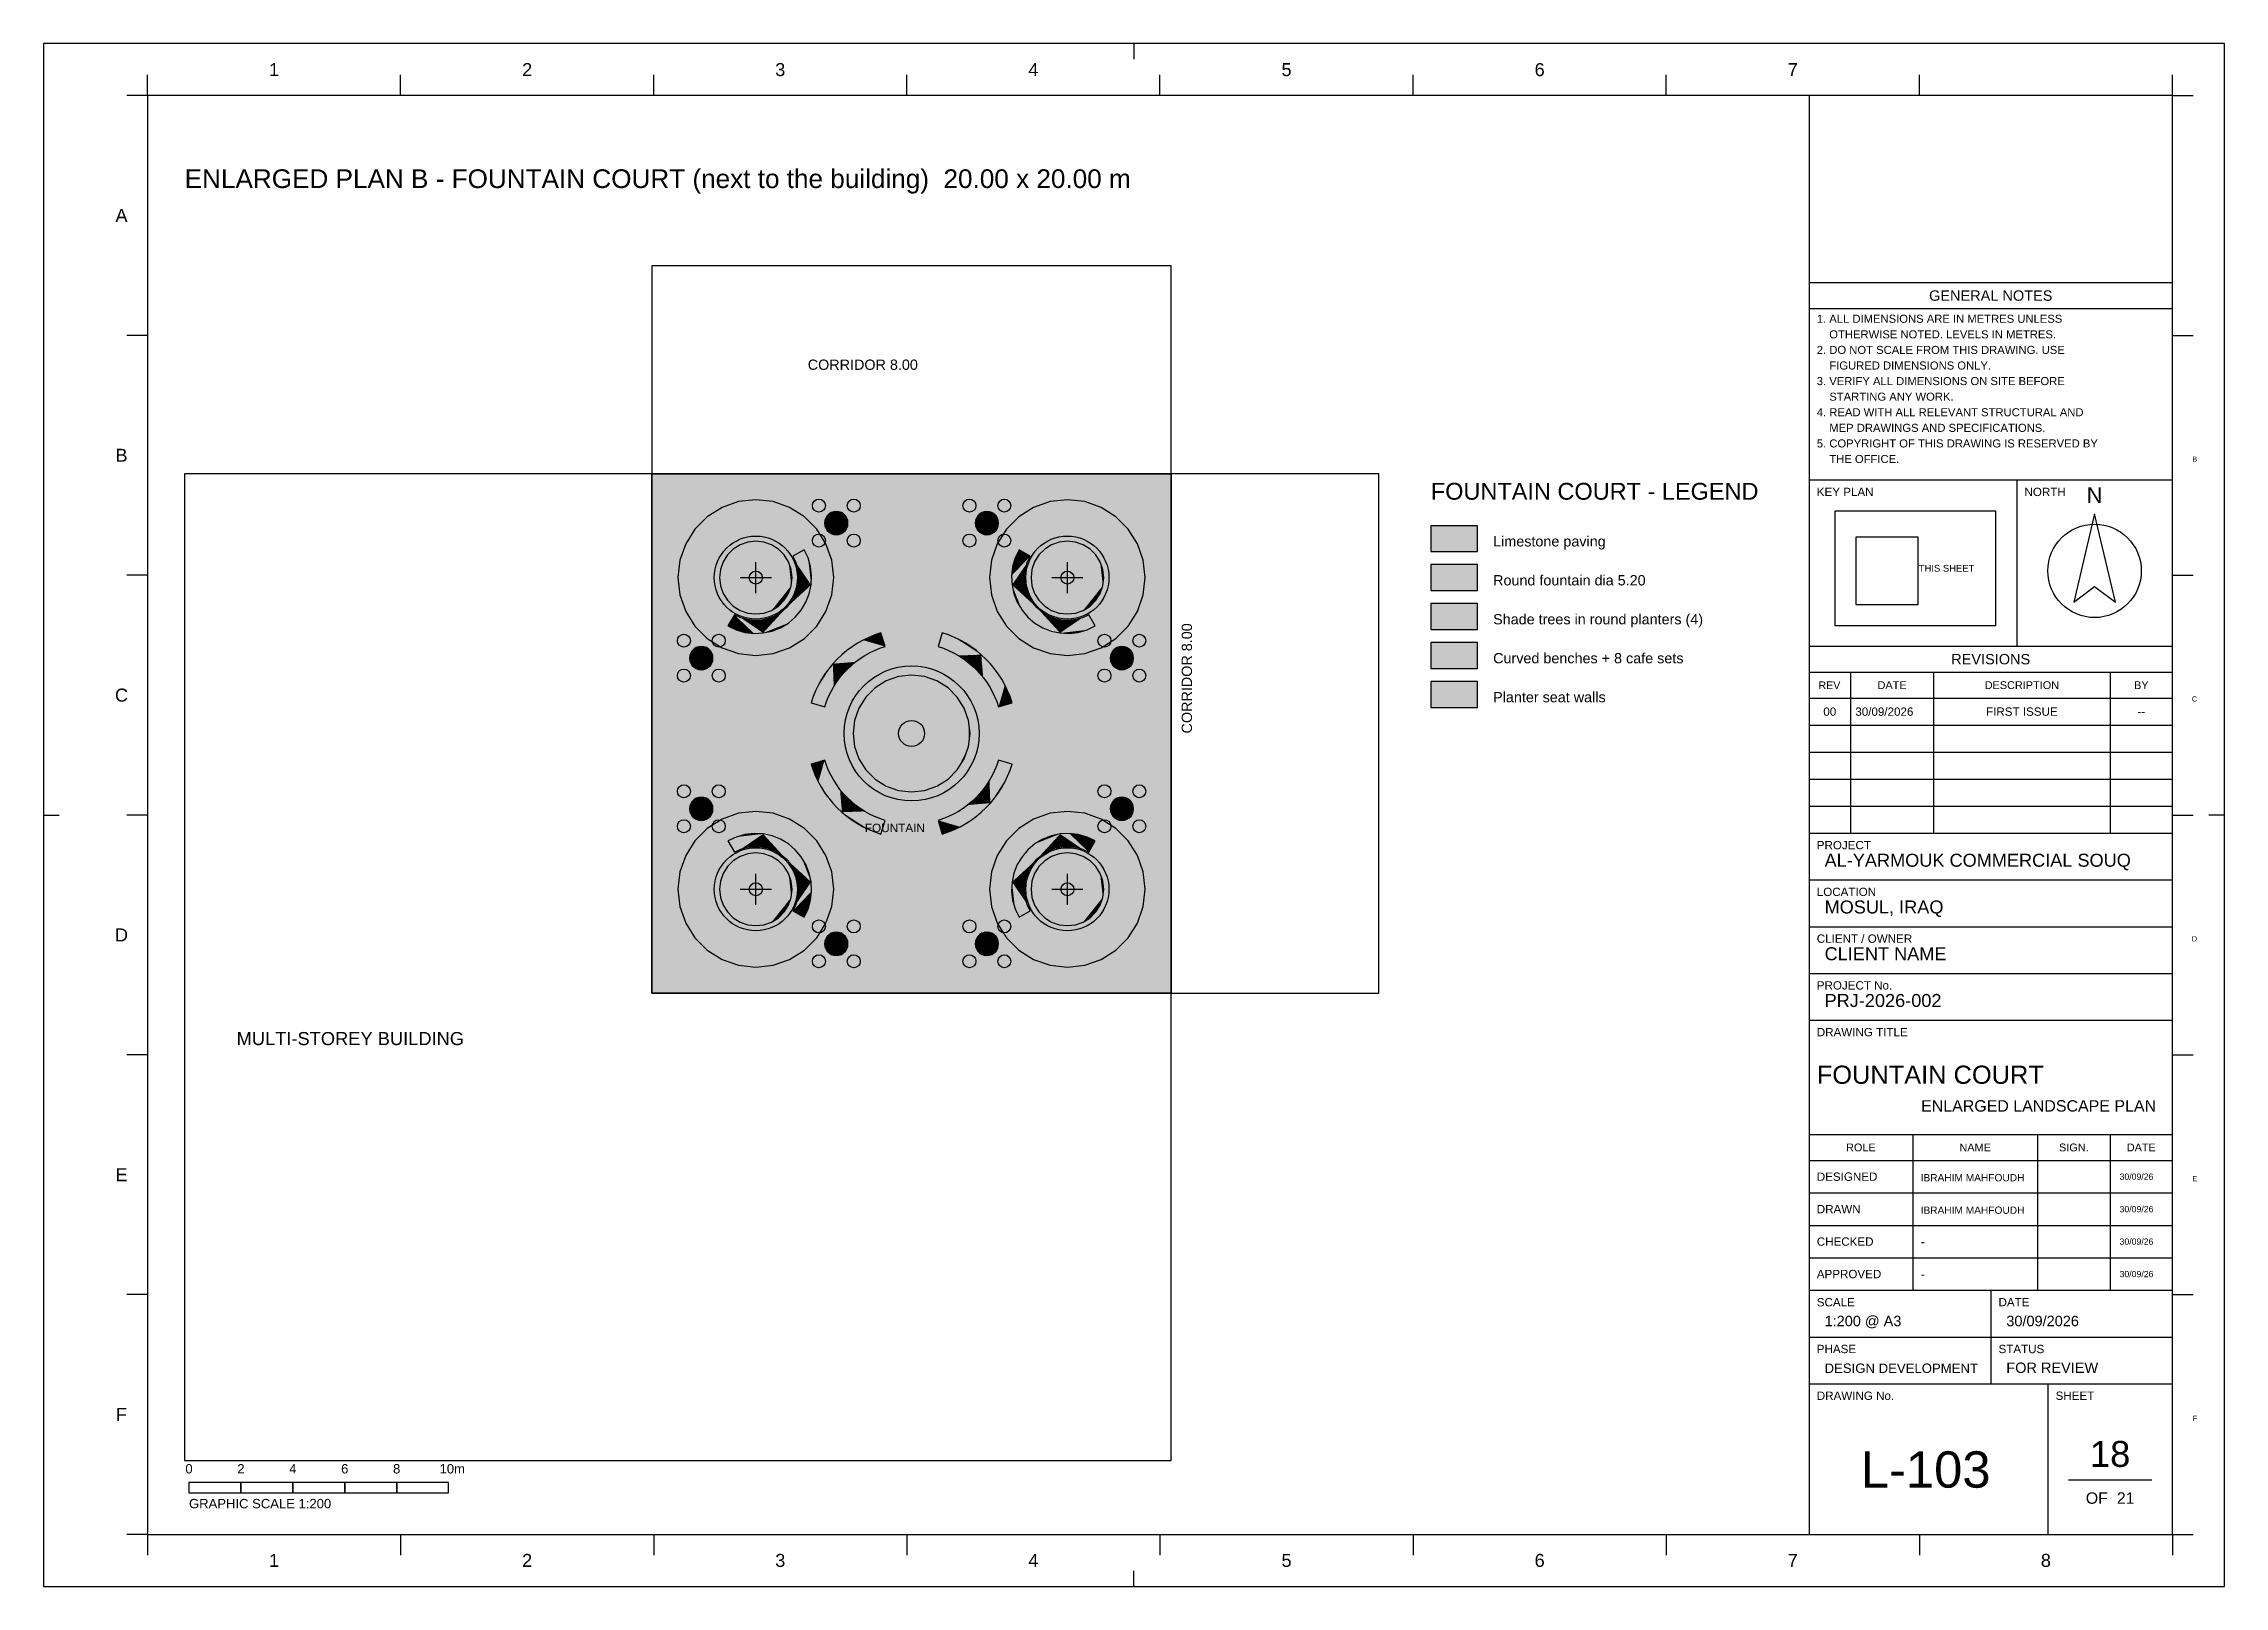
# Model space of a CAD drawing. Header units: metres. Extents: x 0 to 3661, y -5 to 371.
# Drawn here: x 3377 to 3461, y 0 to 59.4 of the extents above; entities that cross this region are included whole.
import ezdxf

# ---------------------------------------------------------------- set-up
doc = ezdxf.new("R2010")
doc.units = ezdxf.units.M
doc.header["$MEASUREMENT"] = 0
for name, color, linetype in [('A3_FRAME', 7, 'Continuous'), ('A3_SHEET', 7, 'Continuous'), ('AXIS', 8, 'Continuous'), ('EDGE', 7, 'Continuous'), ('L-PAVING', 253, 'Continuous'), ('L-PAVING-FILL', 41, 'Continuous'), ('L-PLANTERS', 42, 'Continuous'), ('L-SEATING', 32, 'Continuous'), ('L-SEATING-FILL', 35, 'Continuous'), ('L-SHRUBS', 94, 'Continuous'), ('L-SHRUBS-FILL', 93, 'Continuous'), ('L-TREES', 96, 'Continuous'), ('L-TREES-FILL', 94, 'Continuous'), ('L-WATER', 150, 'Continuous'), ('L-WATER-FILL', 151, 'Continuous'), ('LABEL', 7, 'Continuous'), ('SHOPS', 8, 'Continuous'), ('TB_FIELDS', 7, 'Continuous'), ('TB_HEADINGS', 7, 'Continuous'), ('TB_LABELS', 7, 'Continuous'), ('TB_LINES_THICK', 7, 'Continuous'), ('TB_LINES_THIN', 7, 'Continuous'), ('TB_SYMBOLS', 7, 'Continuous'), ('TEXT', 7, 'Continuous'), ('TEXT-FILL', 41, 'Continuous'), ('TEXT-FILL2', 151, 'Continuous'), ('TEXT-FILL3', 94, 'Continuous'), ('TEXT-FILL4', 241, 'Continuous'), ('TEXT-FILL5', 35, 'Continuous'), ('TITLE', 1, 'Continuous')]:
    doc.layers.add(name, color=color, linetype=linetype)
doc.styles.get("Standard").update_dxf_attribs({"font": 'arial.ttf'})

msp = doc.modelspace()

# ---------------------------------------------------------------- texts
at = {"layer": 'AXIS'}
for s, height, p in [('CORRIDOR 8.00', 0.396, (3406.433, 46.84)), ('MULTI-STOREY BUILDING', 0.504, (3384.433, 20.84))]:
    msp.add_text(s, height=height, dxfattribs=at).set_placement(p)
msp.add_text('CORRIDOR 8.00', height=0.396, rotation=90, dxfattribs=at).set_placement((3421.233, 32.84))
at = {"layer": 'LABEL'}
msp.add_text('FOUNTAIN', height=0.324, dxfattribs=at).set_placement((3408.633, 29.04))
at = {"layer": 'TB_FIELDS'}
for s, height, p in [('1. ALL DIMENSIONS ARE IN METRES UNLESS', 0.31, (3445.3, 48.652)), ('    OTHERWISE NOTED. LEVELS IN METRES.', 0.31, (3445.3, 48.052)), ('2. DO NOT SCALE FROM THIS DRAWING. USE', 0.31, (3445.3, 47.452)), ('    FIGURED DIMENSIONS ONLY.', 0.31, (3445.3, 46.852)), ('3. VERIFY ALL DIMENSIONS ON SITE BEFORE', 0.31, (3445.3, 46.252)), ('4. READ WITH ALL RELEVANT STRUCTURAL AND', 0.31, (3445.3, 45.052)), ('    STARTING ANY WORK.', 0.31, (3445.3, 45.652)), ('    MEP DRAWINGS AND SPECIFICATIONS.', 0.31, (3445.3, 44.452)), ('5. COPYRIGHT OF THIS DRAWING IS RESERVED BY', 0.31, (3445.3, 43.852)), ('    THE OFFICE.', 0.31, (3445.3, 43.252)), ('00', 0.32, (3445.551, 33.52)), ('30/09/2026', 0.32, (3446.784, 33.52)), ('FIRST ISSUE', 0.32, (3451.821, 33.52)), ('--', 0.32, (3457.651, 33.52)), ('AL-YARMOUK COMMERCIAL SOUQ', 0.5, (3445.6, 27.708)), ('MOSUL, IRAQ', 0.5, (3445.6, 25.908)), ('CLIENT NAME', 0.5, (3445.6, 24.108)), ('PRJ-2026-002', 0.5, (3445.6, 22.308)), ('ENLARGED LANDSCAPE PLAN', 0.44, (3449.318, 18.28)), ('IBRAHIM MAHFOUDH', 0.2799, (3449.3, 15.595)), ('30/09/26', 0.24, (3456.962, 15.655)), ('IBRAHIM MAHFOUDH', 0.2799, (3449.3, 14.345)), ('30/09/26', 0.24, (3456.962, 14.405)), ('-', 0.36, (3449.3, 13.095)), ('30/09/26', 0.24, (3456.962, 13.155)), ('-', 0.36, (3449.3, 11.845)), ('30/09/26', 0.24, (3456.962, 11.905)), ('1:200 @ A3', 0.4, (3445.6, 10.018)), ('30/09/2026', 0.4, (3452.6, 10.018)), ('DESIGN DEVELOPMENT', 0.3625, (3445.6, 8.218)), ('FOR REVIEW', 0.4, (3452.6, 8.218)), ('OF  21', 0.44, (3455.661, 3.18))]:
    msp.add_text(s, height=height, dxfattribs=at).set_placement(p)
at = {"layer": 'TB_HEADINGS'}
for s, height, p in [('GENERAL NOTES', 0.4, (3449.625, 49.5)), ('REVISIONS', 0.4, (3450.478, 35.5)), ('FOUNTAIN COURT', 0.7, (3445.3, 19.35)), ('L-103', 1.4, (3446.992, 3.8)), ('18', 1, (3455.823, 4.6))]:
    msp.add_text(s, height=height, dxfattribs=at).set_placement(p)
at = {"layer": 'TB_LABELS'}
for s, height, p in [('1', 0.5, (3385.681, 58.15)), ('2', 0.5, (3395.431, 58.15)), ('3', 0.5, (3405.181, 58.15)), ('4', 0.5, (3414.931, 58.15)), ('5', 0.5, (3424.681, 58.15)), ('6', 0.5, (3434.431, 58.15)), ('7', 0.5, (3444.181, 58.15)), ('A', 0.5, (3379.767, 52.533)), ('B', 0.5, (3379.767, 43.3)), ('B', 0.2, (3459.767, 43.3)), ('KEY PLAN', 0.32, (3445.3, 41.98)), ('NORTH', 0.32, (3453.3, 41.98)), ('THIS SHEET', 0.26, (3449.23, 39.07)), ('C', 0.5, (3379.748, 34.067)), ('REV', 0.2915, (3445.369, 34.55)), ('DATE', 0.3, (3447.641, 34.55)), ('DESCRIPTION', 0.3, (3451.768, 34.55)), ('BY', 0.3, (3457.521, 34.55)), ('C', 0.2, (3459.748, 34.067)), ('PROJECT', 0.32, (3445.3, 28.38)), ('LOCATION', 0.32, (3445.3, 26.58)), ('D', 0.5, (3379.748, 24.833)), ('CLIENT / OWNER', 0.32, (3445.3, 24.78)), ('D', 0.2, (3459.748, 24.833)), ('PROJECT No.', 0.32, (3445.3, 22.98)), ('DRAWING TITLE', 0.32, (3445.3, 21.18)), ('ROLE', 0.3, (3446.429, 16.75)), ('NAME', 0.3, (3450.795, 16.75)), ('SIGN.', 0.3, (3454.63, 16.75)), ('DATE', 0.3, (3457.241, 16.75)), ('E', 0.5, (3379.767, 15.6)), ('DESIGNED', 0.32, (3445.3, 15.615)), ('E', 0.2, (3459.767, 15.6)), ('DRAWN', 0.32, (3445.3, 14.365)), ('CHECKED', 0.32, (3445.3, 13.115)), ('APPROVED', 0.32, (3445.3, 11.865)), ('SCALE', 0.32, (3445.3, 10.78)), ('DATE', 0.32, (3452.3, 10.78)), ('PHASE', 0.32, (3445.3, 8.98)), ('STATUS', 0.32, (3452.3, 8.98)), ('F', 0.5, (3379.787, 6.367)), ('DRAWING No.', 0.32, (3445.3, 7.18)), ('SHEET', 0.32, (3454.5, 7.18)), ('F', 0.2, (3459.787, 6.367)), ('0', 0.36, (3382.46, 4.347)), ('2', 0.36, (3384.46, 4.347)), ('4', 0.36, (3386.46, 4.347)), ('6', 0.36, (3388.46, 4.347)), ('8', 0.36, (3390.46, 4.347)), ('10m', 0.36, (3392.251, 4.347)), ('GRAPHIC SCALE 1:200', 0.36, (3382.6, 3.007)), ('1', 0.5, (3385.681, 0.75)), ('2', 0.5, (3395.431, 0.75)), ('3', 0.5, (3405.181, 0.75)), ('4', 0.5, (3414.931, 0.75)), ('5', 0.5, (3424.681, 0.75)), ('6', 0.5, (3434.431, 0.75)), ('7', 0.5, (3444.181, 0.75)), ('8', 0.5, (3453.931, 0.75))]:
    msp.add_text(s, height=height, dxfattribs=at).set_placement(p)
at = {"layer": 'TB_SYMBOLS'}
msp.add_text('N', height=0.6, dxfattribs=at).set_placement((3455.697, 41.718))
at = {"layer": 'TEXT'}
for s, p in [('Limestone paving', (3432.833, 40.04)), ('Round fountain dia 5.20', (3432.833, 38.54)), ('Shade trees in round planters (4)', (3432.833, 37.04)), ('Curved benches + 8 cafe sets', (3432.833, 35.54)), ('Planter seat walls', (3432.833, 34.04))]:
    msp.add_text(s, height=0.396, dxfattribs=at).set_placement(p)
at = {"layer": 'TITLE'}
for s, height, p in [('ENLARGED PLAN B - FOUNTAIN COURT (next to the building)  20.00 x 20.00 m', 0.72, (3382.433, 53.84)), ('FOUNTAIN COURT - LEGEND', 0.648, (3430.433, 41.84))]:
    msp.add_text(s, height=height, dxfattribs=at).set_placement(p)

# ---------------------------------------------------------------- linework, layer by layer
at = {"layer": 'A3_FRAME'}
for p, q in [((3419, 59.4), (3419, 58.8)), ((3377, 29.7), (3377.6, 29.7)), ((3461, 29.7), (3460.4, 29.7)), ((3419, 0), (3419, 0.6))]:
    msp.add_line(p, q, dxfattribs=at)
for points in [[(3381, 2), (3459, 2), (3459, 57.4), (3381, 57.4)], [(3445, 2), (3459, 2), (3459, 57.4), (3445, 57.4)]]:
    msp.add_lwpolyline(points, close=True, dxfattribs=at)
at = {"layer": 'A3_SHEET'}
msp.add_lwpolyline([(3377, 0), (3461, 0), (3461, 59.4), (3377, 59.4)], close=True, dxfattribs=at)
at = {"layer": 'EDGE'}
msp.add_lwpolyline([(3400.433, 22.84), (3420.433, 22.84), (3420.433, 42.84), (3400.433, 42.84)], close=True, dxfattribs=at)
at = {"layer": 'L-PAVING'}
msp.add_lwpolyline([(3400.433, 22.84), (3420.433, 22.84), (3420.433, 42.84), (3400.433, 42.84)], close=True, dxfattribs=at)
at = {"layer": 'L-PAVING-FILL'}
for points in [[(3400.433, 42.84), (3400.433, 22.84), (3420.433, 22.84)], [(3420.433, 22.84), (3420.433, 42.84), (3400.433, 42.84)]]:
    msp.add_solid(points, dxfattribs=at)
at = {"layer": 'L-PLANTERS'}
for centre in [(3404.433, 38.84), (3416.433, 38.84), (3404.433, 26.84), (3416.433, 26.84)]:
    msp.add_circle(centre, 1.6, dxfattribs=at)
at = {"layer": 'L-SEATING'}
for points in [[(3407.983, 40.94), (3407.972, 41.04), (3407.939, 41.135), (3407.885, 41.221), (3407.814, 41.292), (3407.729, 41.345), (3407.633, 41.379), (3407.533, 41.39), (3407.433, 41.379), (3407.338, 41.345), (3407.253, 41.292), (3407.182, 41.221), (3407.128, 41.135), (3407.095, 41.04), (3407.083, 40.94), (3407.095, 40.84), (3407.128, 40.745), (3407.182, 40.659), (3407.253, 40.588), (3407.338, 40.535), (3407.433, 40.501), (3407.533, 40.49), (3407.633, 40.501), (3407.729, 40.535), (3407.814, 40.588), (3407.885, 40.659), (3407.939, 40.745), (3407.972, 40.84)], [(3413.783, 40.94), (3413.772, 41.04), (3413.739, 41.135), (3413.685, 41.221), (3413.614, 41.292), (3413.529, 41.345), (3413.434, 41.379), (3413.333, 41.39), (3413.233, 41.379), (3413.138, 41.345), (3413.053, 41.292), (3412.982, 41.221), (3412.928, 41.135), (3412.895, 41.04), (3412.883, 40.94), (3412.895, 40.84), (3412.928, 40.745), (3412.982, 40.659), (3413.053, 40.588), (3413.138, 40.535), (3413.233, 40.501), (3413.333, 40.49), (3413.434, 40.501), (3413.529, 40.535), (3413.614, 40.588), (3413.685, 40.659), (3413.739, 40.745), (3413.772, 40.84)], [(3403.358, 36.978), (3403.676, 36.828), (3404.014, 36.731), (3404.363, 36.691), (3404.714, 36.708), (3405.057, 36.783), (3405.384, 36.912), (3405.686, 37.092), (3405.954, 37.32), (3406.181, 37.588), (3406.362, 37.889), (3406.491, 38.216), (3406.565, 38.559), (3406.582, 38.91), (3406.542, 39.259), (3406.446, 39.597), (3406.295, 39.915), (3405.862, 39.665), (3405.978, 39.421), (3406.052, 39.162), (3406.082, 38.894), (3406.069, 38.625), (3406.012, 38.361), (3405.913, 38.11), (3405.775, 37.879), (3405.6, 37.673), (3405.394, 37.499), (3405.163, 37.36), (3404.912, 37.261), (3404.649, 37.204), (3404.379, 37.191), (3404.111, 37.222), (3403.852, 37.296), (3403.608, 37.411)], [(3414.571, 39.915), (3414.421, 39.597), (3414.325, 39.259), (3414.285, 38.91), (3414.302, 38.559), (3414.376, 38.216), (3414.505, 37.889), (3414.686, 37.588), (3414.913, 37.32), (3415.181, 37.092), (3415.483, 36.912), (3415.809, 36.783), (3416.153, 36.708), (3416.504, 36.691), (3416.853, 36.731), (3417.191, 36.828), (3417.508, 36.978), (3417.258, 37.411), (3417.015, 37.296), (3416.755, 37.222), (3416.487, 37.191), (3416.218, 37.204), (3415.954, 37.261), (3415.704, 37.36), (3415.472, 37.499), (3415.267, 37.673), (3415.092, 37.879), (3414.954, 38.11), (3414.854, 38.361), (3414.798, 38.625), (3414.784, 38.894), (3414.815, 39.162), (3414.889, 39.421), (3415.005, 39.665)], [(3402.783, 35.74), (3402.772, 35.84), (3402.739, 35.935), (3402.685, 36.021), (3402.614, 36.092), (3402.529, 36.145), (3402.434, 36.179), (3402.333, 36.19), (3402.233, 36.179), (3402.138, 36.145), (3402.053, 36.092), (3401.982, 36.021), (3401.928, 35.935), (3401.895, 35.84), (3401.883, 35.74), (3401.895, 35.64), (3401.928, 35.545), (3401.982, 35.459), (3402.053, 35.388), (3402.138, 35.335), (3402.233, 35.301), (3402.333, 35.29), (3402.434, 35.301), (3402.529, 35.335), (3402.614, 35.388), (3402.685, 35.459), (3402.739, 35.545), (3402.772, 35.64)], [(3409.249, 36.713), (3409.015, 36.633), (3408.786, 36.54), (3408.563, 36.432), (3408.347, 36.312), (3408.14, 36.178), (3407.94, 36.031), (3407.75, 35.873), (3407.57, 35.704), (3407.4, 35.524), (3407.242, 35.333), (3407.096, 35.134), (3406.962, 34.926), (3406.841, 34.71), (3406.733, 34.487), (3406.64, 34.258), (3406.56, 34.024), (3407.086, 33.863), (3407.155, 34.066), (3407.236, 34.264), (3407.329, 34.456), (3407.433, 34.643), (3407.549, 34.822), (3407.675, 34.995), (3407.812, 35.159), (3407.959, 35.315), (3408.114, 35.461), (3408.279, 35.598), (3408.451, 35.724), (3408.631, 35.84), (3408.817, 35.944), (3409.01, 36.037), (3409.208, 36.118), (3409.41, 36.187)], [(3414.306, 34.024), (3414.227, 34.258), (3414.133, 34.487), (3414.026, 34.71), (3413.905, 34.926), (3413.771, 35.134), (3413.625, 35.333), (3413.467, 35.524), (3413.297, 35.704), (3413.117, 35.873), (3412.927, 36.031), (3412.727, 36.178), (3412.519, 36.312), (3412.303, 36.432), (3412.081, 36.54), (3411.852, 36.633), (3411.617, 36.713), (3411.457, 36.187), (3411.659, 36.118), (3411.857, 36.037), (3412.05, 35.944), (3412.236, 35.84), (3412.416, 35.724), (3412.588, 35.598), (3412.753, 35.461), (3412.908, 35.315), (3413.055, 35.159), (3413.191, 34.995), (3413.318, 34.822), (3413.434, 34.643), (3413.538, 34.456), (3413.631, 34.264), (3413.712, 34.066), (3413.78, 33.863)], [(3418.983, 35.74), (3418.972, 35.84), (3418.939, 35.935), (3418.885, 36.021), (3418.814, 36.092), (3418.729, 36.145), (3418.633, 36.179), (3418.533, 36.19), (3418.433, 36.179), (3418.338, 36.145), (3418.253, 36.092), (3418.182, 36.021), (3418.128, 35.935), (3418.095, 35.84), (3418.083, 35.74), (3418.095, 35.64), (3418.128, 35.545), (3418.182, 35.459), (3418.253, 35.388), (3418.338, 35.335), (3418.433, 35.301), (3418.533, 35.29), (3418.633, 35.301), (3418.729, 35.335), (3418.814, 35.388), (3418.885, 35.459), (3418.939, 35.545), (3418.972, 35.64)], [(3406.56, 31.656), (3406.64, 31.422), (3406.733, 31.193), (3406.841, 30.97), (3406.962, 30.754), (3407.096, 30.546), (3407.242, 30.347), (3407.4, 30.156), (3407.57, 29.976), (3407.75, 29.807), (3407.94, 29.649), (3408.14, 29.502), (3408.347, 29.369), (3408.563, 29.248), (3408.786, 29.14), (3409.015, 29.047), (3409.249, 28.967), (3409.41, 29.493), (3409.208, 29.562), (3409.01, 29.643), (3408.817, 29.735), (3408.631, 29.84), (3408.451, 29.956), (3408.279, 30.082), (3408.114, 30.219), (3407.959, 30.365), (3407.812, 30.521), (3407.675, 30.685), (3407.549, 30.858), (3407.433, 31.037), (3407.329, 31.224), (3407.236, 31.416), (3407.155, 31.614), (3407.086, 31.817)], [(3411.617, 28.967), (3411.852, 29.047), (3412.081, 29.14), (3412.303, 29.248), (3412.519, 29.369), (3412.727, 29.502), (3412.927, 29.649), (3413.117, 29.807), (3413.297, 29.976), (3413.467, 30.156), (3413.625, 30.347), (3413.771, 30.546), (3413.905, 30.754), (3414.026, 30.97), (3414.133, 31.193), (3414.227, 31.422), (3414.306, 31.656), (3413.78, 31.817), (3413.712, 31.614), (3413.631, 31.416), (3413.538, 31.224), (3413.434, 31.037), (3413.318, 30.858), (3413.191, 30.685), (3413.055, 30.521), (3412.908, 30.365), (3412.753, 30.219), (3412.588, 30.082), (3412.416, 29.956), (3412.236, 29.84), (3412.05, 29.735), (3411.857, 29.643), (3411.659, 29.562), (3411.457, 29.493)], [(3402.783, 29.94), (3402.772, 30.04), (3402.739, 30.135), (3402.685, 30.221), (3402.614, 30.292), (3402.529, 30.345), (3402.434, 30.379), (3402.333, 30.39), (3402.233, 30.379), (3402.138, 30.345), (3402.053, 30.292), (3401.982, 30.221), (3401.928, 30.135), (3401.895, 30.04), (3401.883, 29.94), (3401.895, 29.84), (3401.928, 29.745), (3401.982, 29.659), (3402.053, 29.588), (3402.138, 29.535), (3402.233, 29.501), (3402.333, 29.49), (3402.434, 29.501), (3402.529, 29.535), (3402.614, 29.588), (3402.685, 29.659), (3402.739, 29.745), (3402.772, 29.84)], [(3418.983, 29.94), (3418.972, 30.04), (3418.939, 30.135), (3418.885, 30.221), (3418.814, 30.292), (3418.729, 30.345), (3418.633, 30.379), (3418.533, 30.39), (3418.433, 30.379), (3418.338, 30.345), (3418.253, 30.292), (3418.182, 30.221), (3418.128, 30.135), (3418.095, 30.04), (3418.083, 29.94), (3418.095, 29.84), (3418.128, 29.745), (3418.182, 29.659), (3418.253, 29.588), (3418.338, 29.535), (3418.433, 29.501), (3418.533, 29.49), (3418.633, 29.501), (3418.729, 29.535), (3418.814, 29.588), (3418.885, 29.659), (3418.939, 29.745), (3418.972, 29.84)], [(3406.295, 25.765), (3406.446, 26.083), (3406.542, 26.421), (3406.582, 26.77), (3406.565, 27.121), (3406.491, 27.464), (3406.362, 27.791), (3406.181, 28.092), (3405.954, 28.36), (3405.686, 28.588), (3405.384, 28.768), (3405.057, 28.897), (3404.714, 28.972), (3404.363, 28.989), (3404.014, 28.949), (3403.676, 28.852), (3403.358, 28.702), (3403.608, 28.269), (3403.852, 28.384), (3404.111, 28.458), (3404.379, 28.489), (3404.649, 28.476), (3404.912, 28.419), (3405.163, 28.32), (3405.394, 28.181), (3405.6, 28.007), (3405.775, 27.801), (3405.913, 27.57), (3406.012, 27.319), (3406.069, 27.055), (3406.082, 26.786), (3406.052, 26.518), (3405.978, 26.259), (3405.862, 26.015)], [(3417.508, 28.702), (3417.191, 28.852), (3416.853, 28.949), (3416.504, 28.989), (3416.153, 28.972), (3415.809, 28.897), (3415.483, 28.768), (3415.181, 28.588), (3414.913, 28.36), (3414.686, 28.092), (3414.505, 27.791), (3414.376, 27.464), (3414.302, 27.121), (3414.285, 26.77), (3414.325, 26.421), (3414.421, 26.083), (3414.571, 25.765), (3415.005, 26.015), (3414.889, 26.259), (3414.815, 26.518), (3414.784, 26.786), (3414.798, 27.055), (3414.854, 27.319), (3414.954, 27.57), (3415.092, 27.801), (3415.267, 28.007), (3415.472, 28.181), (3415.704, 28.32), (3415.954, 28.419), (3416.218, 28.476), (3416.487, 28.489), (3416.755, 28.458), (3417.015, 28.384), (3417.258, 28.269)], [(3407.983, 24.74), (3407.972, 24.84), (3407.939, 24.935), (3407.885, 25.021), (3407.814, 25.092), (3407.729, 25.145), (3407.633, 25.179), (3407.533, 25.19), (3407.433, 25.179), (3407.338, 25.145), (3407.253, 25.092), (3407.182, 25.021), (3407.128, 24.935), (3407.095, 24.84), (3407.083, 24.74), (3407.095, 24.64), (3407.128, 24.545), (3407.182, 24.459), (3407.253, 24.388), (3407.338, 24.335), (3407.433, 24.301), (3407.533, 24.29), (3407.633, 24.301), (3407.729, 24.335), (3407.814, 24.388), (3407.885, 24.459), (3407.939, 24.545), (3407.972, 24.64)], [(3413.783, 24.74), (3413.772, 24.84), (3413.739, 24.935), (3413.685, 25.021), (3413.614, 25.092), (3413.529, 25.145), (3413.434, 25.179), (3413.333, 25.19), (3413.233, 25.179), (3413.138, 25.145), (3413.053, 25.092), (3412.982, 25.021), (3412.928, 24.935), (3412.895, 24.84), (3412.883, 24.74), (3412.895, 24.64), (3412.928, 24.545), (3412.982, 24.459), (3413.053, 24.388), (3413.138, 24.335), (3413.233, 24.301), (3413.333, 24.29), (3413.434, 24.301), (3413.529, 24.335), (3413.614, 24.388), (3413.685, 24.459), (3413.739, 24.545), (3413.772, 24.64)]]:
    msp.add_lwpolyline(points, close=True, dxfattribs=at)
for centre in [(3406.862, 41.612), (3408.205, 41.612), (3412.662, 41.612), (3414.005, 41.612), (3406.862, 40.268), (3408.205, 40.268), (3412.662, 40.268), (3414.005, 40.268), (3401.662, 36.412), (3403.005, 36.412), (3417.862, 36.412), (3419.205, 36.412), (3401.662, 35.068), (3403.005, 35.068), (3417.862, 35.068), (3419.205, 35.068), (3401.662, 30.612), (3403.005, 30.612), (3417.862, 30.612), (3419.205, 30.612), (3401.662, 29.268), (3403.005, 29.268), (3417.862, 29.268), (3419.205, 29.268), (3406.862, 25.412), (3408.205, 25.412), (3412.662, 25.412), (3414.005, 25.412), (3406.862, 24.068), (3408.205, 24.068), (3412.662, 24.068), (3414.005, 24.068)]:
    msp.add_circle(centre, 0.25, dxfattribs=at)
at = {"layer": 'L-SEATING-FILL'}
for points in [[(3407.972, 40.84), (3407.182, 41.221), (3407.128, 41.135)], [(3407.972, 40.84), (3407.253, 41.292), (3407.182, 41.221)], [(3407.972, 40.84), (3407.338, 41.345), (3407.253, 41.292)], [(3407.972, 40.84), (3407.433, 41.379), (3407.338, 41.345)], [(3407.972, 40.84), (3407.533, 41.39), (3407.433, 41.379)], [(3407.972, 40.84), (3407.633, 41.379), (3407.533, 41.39)], [(3407.972, 40.84), (3407.729, 41.345), (3407.633, 41.379)], [(3407.972, 40.84), (3407.814, 41.292), (3407.729, 41.345)], [(3407.972, 40.84), (3407.885, 41.221), (3407.814, 41.292)], [(3407.972, 40.84), (3407.939, 41.135), (3407.885, 41.221)], [(3413.772, 40.84), (3412.982, 41.221), (3412.928, 41.135)], [(3413.772, 40.84), (3413.053, 41.292), (3412.982, 41.221)], [(3413.772, 40.84), (3413.138, 41.345), (3413.053, 41.292)], [(3413.772, 40.84), (3413.233, 41.379), (3413.138, 41.345)], [(3413.772, 40.84), (3413.333, 41.39), (3413.233, 41.379)], [(3413.772, 40.84), (3413.434, 41.379), (3413.333, 41.39)], [(3413.772, 40.84), (3413.529, 41.345), (3413.434, 41.379)], [(3413.772, 40.84), (3413.614, 41.292), (3413.529, 41.345)], [(3413.772, 40.84), (3413.685, 41.221), (3413.614, 41.292)], [(3413.772, 40.84), (3413.739, 41.135), (3413.685, 41.221)], [(3407.972, 40.84), (3407.095, 41.04), (3407.083, 40.94)], [(3407.972, 40.84), (3407.083, 40.94), (3407.095, 40.84)], [(3407.972, 40.84), (3407.128, 41.135), (3407.095, 41.04)], [(3407.972, 40.84), (3407.095, 40.84), (3407.128, 40.745)], [(3407.972, 40.84), (3407.128, 40.745), (3407.182, 40.659)], [(3407.972, 40.84), (3407.182, 40.659), (3407.253, 40.588)], [(3407.972, 40.84), (3407.253, 40.588), (3407.338, 40.535)], [(3407.972, 40.84), (3407.338, 40.535), (3407.433, 40.501)], [(3407.972, 40.84), (3407.433, 40.501), (3407.533, 40.49)], [(3407.972, 40.84), (3407.533, 40.49), (3407.633, 40.501)], [(3407.972, 40.84), (3407.633, 40.501), (3407.729, 40.535)], [(3407.972, 40.84), (3407.729, 40.535), (3407.814, 40.588)], [(3407.972, 40.84), (3407.814, 40.588), (3407.885, 40.659)], [(3407.885, 40.659), (3407.939, 40.745), (3407.972, 40.84)], [(3407.972, 40.84), (3407.972, 41.04), (3407.939, 41.135)], [(3407.972, 40.84), (3407.983, 40.94), (3407.972, 41.04)], [(3413.772, 40.84), (3412.895, 41.04), (3412.883, 40.94)], [(3413.772, 40.84), (3412.883, 40.94), (3412.895, 40.84)], [(3413.772, 40.84), (3412.928, 41.135), (3412.895, 41.04)], [(3413.772, 40.84), (3412.895, 40.84), (3412.928, 40.745)], [(3413.772, 40.84), (3412.928, 40.745), (3412.982, 40.659)], [(3413.772, 40.84), (3412.982, 40.659), (3413.053, 40.588)], [(3413.772, 40.84), (3413.053, 40.588), (3413.138, 40.535)], [(3413.772, 40.84), (3413.138, 40.535), (3413.233, 40.501)], [(3413.772, 40.84), (3413.233, 40.501), (3413.333, 40.49)], [(3413.772, 40.84), (3413.333, 40.49), (3413.434, 40.501)], [(3413.772, 40.84), (3413.434, 40.501), (3413.529, 40.535)], [(3413.772, 40.84), (3413.529, 40.535), (3413.614, 40.588)], [(3413.772, 40.84), (3413.614, 40.588), (3413.685, 40.659)], [(3413.685, 40.659), (3413.739, 40.745), (3413.772, 40.84)], [(3413.772, 40.84), (3413.772, 41.04), (3413.739, 41.135)], [(3413.772, 40.84), (3413.783, 40.94), (3413.772, 41.04)], [(3406.565, 38.559), (3406.295, 39.915), (3405.862, 39.665)], [(3406.565, 38.559), (3405.862, 39.665), (3405.978, 39.421)], [(3406.565, 38.559), (3406.446, 39.597), (3406.295, 39.915)], [(3406.565, 38.559), (3406.542, 39.259), (3406.446, 39.597)], [(3415.005, 39.665), (3414.325, 39.259), (3414.285, 38.91)], [(3415.005, 39.665), (3414.285, 38.91), (3414.302, 38.559)], [(3414.302, 38.559), (3414.889, 39.421), (3415.005, 39.665)], [(3415.005, 39.665), (3414.421, 39.597), (3414.325, 39.259)], [(3415.005, 39.665), (3414.571, 39.915), (3414.421, 39.597)], [(3406.565, 38.559), (3405.978, 39.421), (3406.052, 39.162)], [(3406.565, 38.559), (3406.052, 39.162), (3406.082, 38.894)], [(3406.565, 38.559), (3406.082, 38.894), (3406.069, 38.625)], [(3406.565, 38.559), (3406.582, 38.91), (3406.542, 39.259)], [(3414.302, 38.559), (3414.815, 39.162), (3414.889, 39.421)], [(3414.302, 38.559), (3414.784, 38.894), (3414.815, 39.162)], [(3414.302, 38.559), (3414.798, 38.625), (3414.784, 38.894)], [(3404.714, 36.708), (3406.491, 38.216), (3406.565, 38.559)], [(3404.714, 36.708), (3406.565, 38.559), (3405.6, 37.673)], [(3404.714, 36.708), (3406.362, 37.889), (3406.491, 38.216)], [(3404.714, 36.708), (3406.181, 37.588), (3406.362, 37.889)], [(3406.565, 38.559), (3405.775, 37.879), (3405.6, 37.673)], [(3406.565, 38.559), (3405.913, 38.11), (3405.775, 37.879)], [(3406.565, 38.559), (3406.012, 38.361), (3405.913, 38.11)], [(3406.565, 38.559), (3406.069, 38.625), (3406.012, 38.361)], [(3414.302, 38.559), (3414.854, 38.361), (3414.798, 38.625)], [(3414.302, 38.559), (3414.376, 38.216), (3414.505, 37.889)], [(3414.302, 38.559), (3414.505, 37.889), (3414.686, 37.588)], [(3414.302, 38.559), (3414.686, 37.588), (3414.913, 37.32)], [(3414.302, 38.559), (3414.913, 37.32), (3415.181, 37.092)], [(3414.302, 38.559), (3415.181, 37.092), (3415.483, 36.912)], [(3414.302, 38.559), (3415.483, 36.912), (3415.809, 36.783)], [(3414.302, 38.559), (3415.809, 36.783), (3416.153, 36.708)], [(3414.302, 38.559), (3416.153, 36.708), (3415.267, 37.673)], [(3414.302, 38.559), (3415.267, 37.673), (3415.092, 37.879)], [(3414.302, 38.559), (3415.092, 37.879), (3414.954, 38.11)], [(3414.302, 38.559), (3414.954, 38.11), (3414.854, 38.361)], [(3403.608, 37.411), (3403.358, 36.978), (3403.676, 36.828)], [(3403.608, 37.411), (3403.676, 36.828), (3404.014, 36.731)], [(3403.608, 37.411), (3404.014, 36.731), (3404.363, 36.691)], [(3403.608, 37.411), (3404.363, 36.691), (3404.714, 36.708)], [(3404.714, 36.708), (3403.852, 37.296), (3403.608, 37.411)], [(3404.714, 36.708), (3404.111, 37.222), (3403.852, 37.296)], [(3404.714, 36.708), (3404.379, 37.191), (3404.111, 37.222)], [(3404.714, 36.708), (3404.649, 37.204), (3404.379, 37.191)], [(3404.714, 36.708), (3404.912, 37.261), (3404.649, 37.204)], [(3404.714, 36.708), (3405.6, 37.673), (3405.394, 37.499)], [(3404.714, 36.708), (3405.954, 37.32), (3406.181, 37.588)], [(3404.714, 36.708), (3405.394, 37.499), (3405.163, 37.36)], [(3404.714, 36.708), (3405.163, 37.36), (3404.912, 37.261)], [(3404.714, 36.708), (3405.686, 37.092), (3405.954, 37.32)], [(3404.714, 36.708), (3405.384, 36.912), (3405.686, 37.092)], [(3416.153, 36.708), (3415.472, 37.499), (3415.267, 37.673)], [(3416.153, 36.708), (3415.704, 37.36), (3415.472, 37.499)], [(3416.153, 36.708), (3415.954, 37.261), (3415.704, 37.36)], [(3416.153, 36.708), (3416.218, 37.204), (3415.954, 37.261)], [(3416.153, 36.708), (3417.508, 36.978), (3417.258, 37.411)], [(3416.153, 36.708), (3417.258, 37.411), (3417.015, 37.296)], [(3416.153, 36.708), (3417.015, 37.296), (3416.755, 37.222)], [(3416.153, 36.708), (3416.755, 37.222), (3416.487, 37.191)], [(3416.153, 36.708), (3416.487, 37.191), (3416.218, 37.204)], [(3416.153, 36.708), (3417.191, 36.828), (3417.508, 36.978)], [(3402.772, 35.64), (3402.138, 36.145), (3402.053, 36.092)], [(3402.772, 35.64), (3402.233, 36.179), (3402.138, 36.145)], [(3402.772, 35.64), (3402.333, 36.19), (3402.233, 36.179)], [(3402.772, 35.64), (3402.434, 36.179), (3402.333, 36.19)], [(3402.772, 35.64), (3402.529, 36.145), (3402.434, 36.179)], [(3402.772, 35.64), (3402.614, 36.092), (3402.529, 36.145)], [(3404.714, 36.708), (3405.057, 36.783), (3405.384, 36.912)], [(3409.41, 36.187), (3407.57, 35.704), (3407.4, 35.524)], [(3407.4, 35.524), (3409.208, 36.118), (3409.41, 36.187)], [(3409.41, 36.187), (3407.75, 35.873), (3407.57, 35.704)], [(3409.41, 36.187), (3407.94, 36.031), (3407.75, 35.873)], [(3409.41, 36.187), (3408.14, 36.178), (3407.94, 36.031)], [(3409.41, 36.187), (3408.347, 36.312), (3408.14, 36.178)], [(3409.41, 36.187), (3408.563, 36.432), (3408.347, 36.312)], [(3409.41, 36.187), (3408.786, 36.54), (3408.563, 36.432)], [(3409.41, 36.187), (3409.015, 36.633), (3408.786, 36.54)], [(3409.41, 36.187), (3409.249, 36.713), (3409.015, 36.633)], [(3413.117, 35.873), (3411.617, 36.713), (3411.457, 36.187)], [(3413.117, 35.873), (3411.457, 36.187), (3411.659, 36.118)], [(3413.117, 35.873), (3411.852, 36.633), (3411.617, 36.713)], [(3413.117, 35.873), (3412.081, 36.54), (3411.852, 36.633)], [(3413.117, 35.873), (3412.303, 36.432), (3412.081, 36.54)], [(3413.117, 35.873), (3412.519, 36.312), (3412.303, 36.432)], [(3413.117, 35.873), (3412.727, 36.178), (3412.519, 36.312)], [(3413.117, 35.873), (3412.927, 36.031), (3412.727, 36.178)], [(3416.153, 36.708), (3416.853, 36.731), (3417.191, 36.828)], [(3416.153, 36.708), (3416.504, 36.691), (3416.853, 36.731)], [(3418.972, 35.64), (3418.338, 36.145), (3418.253, 36.092)], [(3418.972, 35.64), (3418.433, 36.179), (3418.338, 36.145)], [(3418.972, 35.64), (3418.533, 36.19), (3418.433, 36.179)], [(3418.972, 35.64), (3418.633, 36.179), (3418.533, 36.19)], [(3418.972, 35.64), (3418.729, 36.145), (3418.633, 36.179)], [(3418.972, 35.64), (3418.814, 36.092), (3418.729, 36.145)], [(3402.772, 35.64), (3401.895, 35.84), (3401.883, 35.74)], [(3402.772, 35.64), (3401.883, 35.74), (3401.895, 35.64)], [(3402.772, 35.64), (3401.928, 35.935), (3401.895, 35.84)], [(3402.772, 35.64), (3401.895, 35.64), (3401.928, 35.545)], [(3402.772, 35.64), (3401.982, 36.021), (3401.928, 35.935)], [(3402.772, 35.64), (3401.928, 35.545), (3401.982, 35.459)], [(3402.772, 35.64), (3402.053, 36.092), (3401.982, 36.021)], [(3402.772, 35.64), (3401.982, 35.459), (3402.053, 35.388)], [(3402.772, 35.64), (3402.053, 35.388), (3402.138, 35.335)], [(3402.772, 35.64), (3402.138, 35.335), (3402.233, 35.301)], [(3402.772, 35.64), (3402.233, 35.301), (3402.333, 35.29)], [(3402.772, 35.64), (3402.333, 35.29), (3402.434, 35.301)], [(3402.772, 35.64), (3402.434, 35.301), (3402.529, 35.335)], [(3402.772, 35.64), (3402.529, 35.335), (3402.614, 35.388)], [(3402.772, 35.64), (3402.685, 36.021), (3402.614, 36.092)], [(3402.772, 35.64), (3402.614, 35.388), (3402.685, 35.459)], [(3402.772, 35.64), (3402.739, 35.935), (3402.685, 36.021)], [(3402.685, 35.459), (3402.739, 35.545), (3402.772, 35.64)], [(3402.772, 35.64), (3402.772, 35.84), (3402.739, 35.935)], [(3402.772, 35.64), (3402.783, 35.74), (3402.772, 35.84)], [(3407.4, 35.524), (3406.64, 34.258), (3406.56, 34.024)], [(3407.4, 35.524), (3406.56, 34.024), (3407.086, 33.863)], [(3407.4, 35.524), (3406.733, 34.487), (3406.64, 34.258)], [(3407.4, 35.524), (3406.841, 34.71), (3406.733, 34.487)], [(3407.4, 35.524), (3406.962, 34.926), (3406.841, 34.71)], [(3407.4, 35.524), (3407.096, 35.134), (3406.962, 34.926)], [(3407.4, 35.524), (3407.086, 33.863), (3407.155, 34.066)], [(3407.4, 35.524), (3407.242, 35.333), (3407.096, 35.134)], [(3407.4, 35.524), (3407.155, 34.066), (3407.236, 34.264)], [(3407.4, 35.524), (3407.236, 34.264), (3407.329, 34.456)], [(3407.4, 35.524), (3407.329, 34.456), (3407.433, 34.643)], [(3407.4, 35.524), (3409.01, 36.037), (3409.208, 36.118)], [(3407.4, 35.524), (3408.817, 35.944), (3409.01, 36.037)], [(3407.4, 35.524), (3408.631, 35.84), (3408.817, 35.944)], [(3407.4, 35.524), (3408.451, 35.724), (3408.631, 35.84)], [(3407.4, 35.524), (3408.279, 35.598), (3408.451, 35.724)], [(3407.4, 35.524), (3408.114, 35.461), (3408.279, 35.598)], [(3407.4, 35.524), (3407.433, 34.643), (3407.549, 34.822)], [(3407.4, 35.524), (3407.549, 34.822), (3407.675, 34.995)], [(3407.4, 35.524), (3407.675, 34.995), (3407.812, 35.159)], [(3407.4, 35.524), (3407.812, 35.159), (3407.959, 35.315)], [(3407.4, 35.524), (3407.959, 35.315), (3408.114, 35.461)], [(3413.117, 35.873), (3411.659, 36.118), (3411.857, 36.037)], [(3413.117, 35.873), (3411.857, 36.037), (3412.05, 35.944)], [(3413.117, 35.873), (3412.05, 35.944), (3412.236, 35.84)], [(3413.117, 35.873), (3412.236, 35.84), (3412.416, 35.724)], [(3413.117, 35.873), (3412.416, 35.724), (3412.588, 35.598)], [(3413.117, 35.873), (3412.588, 35.598), (3412.753, 35.461)], [(3413.117, 35.873), (3412.753, 35.461), (3412.908, 35.315)], [(3413.117, 35.873), (3412.908, 35.315), (3413.055, 35.159)], [(3413.117, 35.873), (3413.055, 35.159), (3413.191, 34.995)], [(3413.78, 33.863), (3413.297, 35.704), (3413.117, 35.873)], [(3413.117, 35.873), (3413.191, 34.995), (3413.318, 34.822)], [(3413.117, 35.873), (3413.318, 34.822), (3413.434, 34.643)], [(3413.117, 35.873), (3413.434, 34.643), (3413.538, 34.456)], [(3413.117, 35.873), (3413.538, 34.456), (3413.631, 34.264)], [(3413.117, 35.873), (3413.631, 34.264), (3413.712, 34.066)], [(3413.117, 35.873), (3413.712, 34.066), (3413.78, 33.863)], [(3413.78, 33.863), (3413.467, 35.524), (3413.297, 35.704)], [(3413.78, 33.863), (3413.625, 35.333), (3413.467, 35.524)], [(3413.78, 33.863), (3413.771, 35.134), (3413.625, 35.333)], [(3418.972, 35.64), (3418.095, 35.84), (3418.083, 35.74)], [(3418.972, 35.64), (3418.083, 35.74), (3418.095, 35.64)], [(3418.972, 35.64), (3418.128, 35.935), (3418.095, 35.84)], [(3418.972, 35.64), (3418.095, 35.64), (3418.128, 35.545)], [(3418.972, 35.64), (3418.182, 36.021), (3418.128, 35.935)], [(3418.972, 35.64), (3418.128, 35.545), (3418.182, 35.459)], [(3418.972, 35.64), (3418.253, 36.092), (3418.182, 36.021)], [(3418.972, 35.64), (3418.182, 35.459), (3418.253, 35.388)], [(3418.972, 35.64), (3418.253, 35.388), (3418.338, 35.335)], [(3418.972, 35.64), (3418.338, 35.335), (3418.433, 35.301)], [(3418.972, 35.64), (3418.433, 35.301), (3418.533, 35.29)], [(3418.972, 35.64), (3418.533, 35.29), (3418.633, 35.301)], [(3418.972, 35.64), (3418.633, 35.301), (3418.729, 35.335)], [(3418.972, 35.64), (3418.729, 35.335), (3418.814, 35.388)], [(3418.972, 35.64), (3418.885, 36.021), (3418.814, 36.092)], [(3418.972, 35.64), (3418.814, 35.388), (3418.885, 35.459)], [(3418.972, 35.64), (3418.939, 35.935), (3418.885, 36.021)], [(3418.885, 35.459), (3418.939, 35.545), (3418.972, 35.64)], [(3418.972, 35.64), (3418.972, 35.84), (3418.939, 35.935)], [(3418.972, 35.64), (3418.983, 35.74), (3418.972, 35.84)], [(3413.78, 33.863), (3413.905, 34.926), (3413.771, 35.134)], [(3413.78, 33.863), (3414.026, 34.71), (3413.905, 34.926)], [(3413.78, 33.863), (3414.133, 34.487), (3414.026, 34.71)], [(3413.78, 33.863), (3414.227, 34.258), (3414.133, 34.487)], [(3413.78, 33.863), (3414.306, 34.024), (3414.227, 34.258)], [(3407.086, 31.817), (3406.56, 31.656), (3406.64, 31.422)], [(3407.086, 31.817), (3406.64, 31.422), (3406.733, 31.193)], [(3407.086, 31.817), (3406.733, 31.193), (3406.841, 30.97)], [(3407.086, 31.817), (3406.841, 30.97), (3406.962, 30.754)], [(3407.086, 31.817), (3406.962, 30.754), (3407.096, 30.546)], [(3407.086, 31.817), (3407.096, 30.546), (3407.242, 30.347)], [(3407.086, 31.817), (3407.242, 30.347), (3407.4, 30.156)], [(3407.086, 31.817), (3407.4, 30.156), (3407.57, 29.976)], [(3407.086, 31.817), (3407.57, 29.976), (3407.75, 29.807)], [(3407.75, 29.807), (3407.155, 31.614), (3407.086, 31.817)], [(3407.75, 29.807), (3407.236, 31.416), (3407.155, 31.614)], [(3407.75, 29.807), (3407.329, 31.224), (3407.236, 31.416)], [(3407.75, 29.807), (3407.433, 31.037), (3407.329, 31.224)], [(3413.467, 30.156), (3413.538, 31.224), (3413.434, 31.037)], [(3413.467, 30.156), (3414.306, 31.656), (3413.78, 31.817)], [(3413.467, 30.156), (3413.78, 31.817), (3413.712, 31.614)], [(3413.467, 30.156), (3414.227, 31.422), (3414.306, 31.656)], [(3413.467, 30.156), (3413.712, 31.614), (3413.631, 31.416)], [(3413.467, 30.156), (3414.133, 31.193), (3414.227, 31.422)], [(3413.467, 30.156), (3413.631, 31.416), (3413.538, 31.224)], [(3413.467, 30.156), (3414.026, 30.97), (3414.133, 31.193)], [(3402.772, 29.84), (3402.053, 30.292), (3401.982, 30.221)], [(3402.772, 29.84), (3402.138, 30.345), (3402.053, 30.292)], [(3402.772, 29.84), (3402.233, 30.379), (3402.138, 30.345)], [(3402.772, 29.84), (3402.333, 30.39), (3402.233, 30.379)], [(3402.772, 29.84), (3402.434, 30.379), (3402.333, 30.39)], [(3402.772, 29.84), (3402.529, 30.345), (3402.434, 30.379)], [(3402.772, 29.84), (3402.614, 30.292), (3402.529, 30.345)], [(3402.772, 29.84), (3402.685, 30.221), (3402.614, 30.292)], [(3407.75, 29.807), (3407.549, 30.858), (3407.433, 31.037)], [(3407.75, 29.807), (3407.675, 30.685), (3407.549, 30.858)], [(3407.75, 29.807), (3407.812, 30.521), (3407.675, 30.685)], [(3407.75, 29.807), (3407.959, 30.365), (3407.812, 30.521)], [(3407.75, 29.807), (3408.114, 30.219), (3407.959, 30.365)], [(3413.467, 30.156), (3412.908, 30.365), (3412.753, 30.219)], [(3413.467, 30.156), (3413.055, 30.521), (3412.908, 30.365)], [(3413.467, 30.156), (3413.191, 30.685), (3413.055, 30.521)], [(3413.467, 30.156), (3413.318, 30.858), (3413.191, 30.685)], [(3413.467, 30.156), (3413.434, 31.037), (3413.318, 30.858)], [(3413.467, 30.156), (3413.905, 30.754), (3414.026, 30.97)], [(3413.467, 30.156), (3413.771, 30.546), (3413.905, 30.754)], [(3413.467, 30.156), (3413.625, 30.347), (3413.771, 30.546)], [(3418.972, 29.84), (3418.253, 30.292), (3418.182, 30.221)], [(3418.972, 29.84), (3418.338, 30.345), (3418.253, 30.292)], [(3418.972, 29.84), (3418.433, 30.379), (3418.338, 30.345)], [(3418.972, 29.84), (3418.533, 30.39), (3418.433, 30.379)], [(3418.972, 29.84), (3418.633, 30.379), (3418.533, 30.39)], [(3418.972, 29.84), (3418.729, 30.345), (3418.633, 30.379)], [(3418.972, 29.84), (3418.814, 30.292), (3418.729, 30.345)], [(3418.972, 29.84), (3418.885, 30.221), (3418.814, 30.292)], [(3402.772, 29.84), (3401.895, 30.04), (3401.883, 29.94)], [(3402.772, 29.84), (3401.883, 29.94), (3401.895, 29.84)], [(3402.772, 29.84), (3401.928, 30.135), (3401.895, 30.04)], [(3402.772, 29.84), (3401.895, 29.84), (3401.928, 29.745)], [(3402.772, 29.84), (3401.982, 30.221), (3401.928, 30.135)], [(3402.772, 29.84), (3401.928, 29.745), (3401.982, 29.659)], [(3402.772, 29.84), (3401.982, 29.659), (3402.053, 29.588)], [(3402.772, 29.84), (3402.053, 29.588), (3402.138, 29.535)], [(3402.772, 29.84), (3402.138, 29.535), (3402.233, 29.501)], [(3402.772, 29.84), (3402.233, 29.501), (3402.333, 29.49)], [(3402.772, 29.84), (3402.333, 29.49), (3402.434, 29.501)], [(3402.772, 29.84), (3402.434, 29.501), (3402.529, 29.535)], [(3402.772, 29.84), (3402.529, 29.535), (3402.614, 29.588)], [(3402.772, 29.84), (3402.614, 29.588), (3402.685, 29.659)], [(3402.772, 29.84), (3402.739, 30.135), (3402.685, 30.221)], [(3402.685, 29.659), (3402.739, 29.745), (3402.772, 29.84)], [(3402.772, 29.84), (3402.772, 30.04), (3402.739, 30.135)], [(3402.772, 29.84), (3402.783, 29.94), (3402.772, 30.04)], [(3407.75, 29.807), (3408.279, 30.082), (3408.114, 30.219)], [(3407.75, 29.807), (3408.451, 29.956), (3408.279, 30.082)], [(3407.75, 29.807), (3408.631, 29.84), (3408.451, 29.956)], [(3407.75, 29.807), (3408.817, 29.735), (3408.631, 29.84)], [(3407.75, 29.807), (3407.94, 29.649), (3408.14, 29.502)], [(3407.75, 29.807), (3408.14, 29.502), (3408.347, 29.369)], [(3407.75, 29.807), (3408.347, 29.369), (3408.563, 29.248)], [(3407.75, 29.807), (3408.563, 29.248), (3408.786, 29.14)], [(3407.75, 29.807), (3408.786, 29.14), (3409.015, 29.047)], [(3407.75, 29.807), (3409.015, 29.047), (3409.249, 28.967)], [(3407.75, 29.807), (3409.249, 28.967), (3409.41, 29.493)], [(3407.75, 29.807), (3409.41, 29.493), (3409.208, 29.562)], [(3407.75, 29.807), (3409.208, 29.562), (3409.01, 29.643)], [(3407.75, 29.807), (3409.01, 29.643), (3408.817, 29.735)], [(3411.457, 29.493), (3413.297, 29.976), (3413.467, 30.156)], [(3413.467, 30.156), (3411.659, 29.562), (3411.457, 29.493)], [(3411.457, 29.493), (3413.117, 29.807), (3413.297, 29.976)], [(3411.457, 29.493), (3412.927, 29.649), (3413.117, 29.807)], [(3411.457, 29.493), (3412.727, 29.502), (3412.927, 29.649)], [(3411.457, 29.493), (3412.519, 29.369), (3412.727, 29.502)], [(3411.457, 29.493), (3411.617, 28.967), (3411.852, 29.047)], [(3411.457, 29.493), (3411.852, 29.047), (3412.081, 29.14)], [(3411.457, 29.493), (3412.081, 29.14), (3412.303, 29.248)], [(3411.457, 29.493), (3412.303, 29.248), (3412.519, 29.369)], [(3413.467, 30.156), (3411.857, 29.643), (3411.659, 29.562)], [(3413.467, 30.156), (3412.05, 29.735), (3411.857, 29.643)], [(3413.467, 30.156), (3412.236, 29.84), (3412.05, 29.735)], [(3413.467, 30.156), (3412.416, 29.956), (3412.236, 29.84)], [(3413.467, 30.156), (3412.588, 30.082), (3412.416, 29.956)], [(3413.467, 30.156), (3412.753, 30.219), (3412.588, 30.082)], [(3418.972, 29.84), (3418.095, 30.04), (3418.083, 29.94)], [(3418.972, 29.84), (3418.083, 29.94), (3418.095, 29.84)], [(3418.972, 29.84), (3418.128, 30.135), (3418.095, 30.04)], [(3418.972, 29.84), (3418.095, 29.84), (3418.128, 29.745)], [(3418.972, 29.84), (3418.182, 30.221), (3418.128, 30.135)], [(3418.972, 29.84), (3418.128, 29.745), (3418.182, 29.659)], [(3418.972, 29.84), (3418.182, 29.659), (3418.253, 29.588)], [(3418.972, 29.84), (3418.253, 29.588), (3418.338, 29.535)], [(3418.972, 29.84), (3418.338, 29.535), (3418.433, 29.501)], [(3418.972, 29.84), (3418.433, 29.501), (3418.533, 29.49)], [(3418.972, 29.84), (3418.533, 29.49), (3418.633, 29.501)], [(3418.972, 29.84), (3418.633, 29.501), (3418.729, 29.535)], [(3418.972, 29.84), (3418.729, 29.535), (3418.814, 29.588)], [(3418.972, 29.84), (3418.814, 29.588), (3418.885, 29.659)], [(3418.972, 29.84), (3418.939, 30.135), (3418.885, 30.221)], [(3418.885, 29.659), (3418.939, 29.745), (3418.972, 29.84)], [(3418.972, 29.84), (3418.972, 30.04), (3418.939, 30.135)], [(3418.972, 29.84), (3418.983, 29.94), (3418.972, 30.04)], [(3404.714, 28.972), (3403.676, 28.852), (3403.358, 28.702)], [(3404.714, 28.972), (3403.358, 28.702), (3403.608, 28.269)], [(3404.714, 28.972), (3403.608, 28.269), (3403.852, 28.384)], [(3404.714, 28.972), (3404.014, 28.949), (3403.676, 28.852)], [(3404.714, 28.972), (3403.852, 28.384), (3404.111, 28.458)], [(3404.714, 28.972), (3404.363, 28.989), (3404.014, 28.949)], [(3404.714, 28.972), (3404.111, 28.458), (3404.379, 28.489)], [(3404.714, 28.972), (3404.379, 28.489), (3404.649, 28.476)], [(3404.714, 28.972), (3404.649, 28.476), (3404.912, 28.419)], [(3406.565, 27.121), (3405.057, 28.897), (3404.714, 28.972)], [(3404.714, 28.972), (3404.912, 28.419), (3405.163, 28.32)], [(3404.714, 28.972), (3405.163, 28.32), (3405.394, 28.181)], [(3404.714, 28.972), (3405.394, 28.181), (3405.6, 28.007)], [(3406.565, 27.121), (3404.714, 28.972), (3405.6, 28.007)], [(3406.565, 27.121), (3405.384, 28.768), (3405.057, 28.897)], [(3406.565, 27.121), (3405.686, 28.588), (3405.384, 28.768)], [(3406.565, 27.121), (3405.954, 28.36), (3405.686, 28.588)], [(3416.153, 28.972), (3414.376, 27.464), (3414.302, 27.121)], [(3416.153, 28.972), (3414.302, 27.121), (3415.267, 28.007)], [(3416.153, 28.972), (3414.505, 27.791), (3414.376, 27.464)], [(3416.153, 28.972), (3414.686, 28.092), (3414.505, 27.791)], [(3416.153, 28.972), (3414.913, 28.36), (3414.686, 28.092)], [(3416.153, 28.972), (3415.181, 28.588), (3414.913, 28.36)], [(3416.153, 28.972), (3415.483, 28.768), (3415.181, 28.588)], [(3416.153, 28.972), (3415.267, 28.007), (3415.472, 28.181)], [(3416.153, 28.972), (3415.472, 28.181), (3415.704, 28.32)], [(3416.153, 28.972), (3415.809, 28.897), (3415.483, 28.768)], [(3416.153, 28.972), (3415.704, 28.32), (3415.954, 28.419)], [(3416.153, 28.972), (3415.954, 28.419), (3416.218, 28.476)], [(3417.258, 28.269), (3416.504, 28.989), (3416.153, 28.972)], [(3416.153, 28.972), (3416.218, 28.476), (3416.487, 28.489)], [(3416.153, 28.972), (3416.487, 28.489), (3416.755, 28.458)], [(3416.153, 28.972), (3416.755, 28.458), (3417.015, 28.384)], [(3416.153, 28.972), (3417.015, 28.384), (3417.258, 28.269)], [(3417.258, 28.269), (3416.853, 28.949), (3416.504, 28.989)], [(3417.258, 28.269), (3417.191, 28.852), (3416.853, 28.949)], [(3417.258, 28.269), (3417.508, 28.702), (3417.191, 28.852)], [(3406.565, 27.121), (3405.6, 28.007), (3405.775, 27.801)], [(3406.565, 27.121), (3405.775, 27.801), (3405.913, 27.57)], [(3406.565, 27.121), (3406.181, 28.092), (3405.954, 28.36)], [(3406.565, 27.121), (3406.362, 27.791), (3406.181, 28.092)], [(3406.565, 27.121), (3406.491, 27.464), (3406.362, 27.791)], [(3414.302, 27.121), (3415.092, 27.801), (3415.267, 28.007)], [(3414.302, 27.121), (3414.954, 27.57), (3415.092, 27.801)], [(3405.862, 26.015), (3406.582, 26.77), (3406.565, 27.121)], [(3406.565, 27.121), (3405.978, 26.259), (3405.862, 26.015)], [(3406.565, 27.121), (3405.913, 27.57), (3406.012, 27.319)], [(3406.565, 27.121), (3406.052, 26.518), (3405.978, 26.259)], [(3406.565, 27.121), (3406.012, 27.319), (3406.069, 27.055)], [(3406.565, 27.121), (3406.082, 26.786), (3406.052, 26.518)], [(3406.565, 27.121), (3406.069, 27.055), (3406.082, 26.786)], [(3414.302, 27.121), (3414.285, 26.77), (3414.325, 26.421)], [(3414.302, 27.121), (3414.854, 27.319), (3414.954, 27.57)], [(3414.302, 27.121), (3414.798, 27.055), (3414.854, 27.319)], [(3414.302, 27.121), (3414.325, 26.421), (3414.421, 26.083)], [(3414.302, 27.121), (3414.421, 26.083), (3414.571, 25.765)], [(3414.302, 27.121), (3414.571, 25.765), (3415.005, 26.015)], [(3414.302, 27.121), (3415.005, 26.015), (3414.889, 26.259)], [(3414.302, 27.121), (3414.889, 26.259), (3414.815, 26.518)], [(3414.302, 27.121), (3414.815, 26.518), (3414.784, 26.786)], [(3414.302, 27.121), (3414.784, 26.786), (3414.798, 27.055)], [(3405.862, 26.015), (3406.542, 26.421), (3406.582, 26.77)], [(3405.862, 26.015), (3406.446, 26.083), (3406.542, 26.421)], [(3405.862, 26.015), (3406.295, 25.765), (3406.446, 26.083)], [(3407.972, 24.64), (3407.095, 24.84), (3407.083, 24.74)], [(3407.972, 24.64), (3407.083, 24.74), (3407.095, 24.64)], [(3407.972, 24.64), (3407.128, 24.935), (3407.095, 24.84)], [(3407.972, 24.64), (3407.095, 24.64), (3407.128, 24.545)], [(3407.972, 24.64), (3407.182, 25.021), (3407.128, 24.935)], [(3407.972, 24.64), (3407.128, 24.545), (3407.182, 24.459)], [(3407.972, 24.64), (3407.253, 25.092), (3407.182, 25.021)], [(3407.972, 24.64), (3407.182, 24.459), (3407.253, 24.388)], [(3407.972, 24.64), (3407.338, 25.145), (3407.253, 25.092)], [(3407.972, 24.64), (3407.253, 24.388), (3407.338, 24.335)], [(3407.972, 24.64), (3407.433, 25.179), (3407.338, 25.145)], [(3407.972, 24.64), (3407.338, 24.335), (3407.433, 24.301)], [(3407.972, 24.64), (3407.533, 25.19), (3407.433, 25.179)], [(3407.972, 24.64), (3407.433, 24.301), (3407.533, 24.29)], [(3407.972, 24.64), (3407.633, 25.179), (3407.533, 25.19)], [(3407.972, 24.64), (3407.533, 24.29), (3407.633, 24.301)], [(3407.972, 24.64), (3407.729, 25.145), (3407.633, 25.179)], [(3407.972, 24.64), (3407.633, 24.301), (3407.729, 24.335)], [(3407.972, 24.64), (3407.814, 25.092), (3407.729, 25.145)], [(3407.972, 24.64), (3407.729, 24.335), (3407.814, 24.388)], [(3407.972, 24.64), (3407.885, 25.021), (3407.814, 25.092)], [(3407.972, 24.64), (3407.814, 24.388), (3407.885, 24.459)], [(3407.972, 24.64), (3407.939, 24.935), (3407.885, 25.021)], [(3407.885, 24.459), (3407.939, 24.545), (3407.972, 24.64)], [(3407.972, 24.64), (3407.972, 24.84), (3407.939, 24.935)], [(3407.972, 24.64), (3407.983, 24.74), (3407.972, 24.84)], [(3413.772, 24.64), (3412.895, 24.84), (3412.883, 24.74)], [(3413.772, 24.64), (3412.883, 24.74), (3412.895, 24.64)], [(3413.772, 24.64), (3412.928, 24.935), (3412.895, 24.84)], [(3413.772, 24.64), (3412.895, 24.64), (3412.928, 24.545)], [(3413.772, 24.64), (3412.982, 25.021), (3412.928, 24.935)], [(3413.772, 24.64), (3412.928, 24.545), (3412.982, 24.459)], [(3413.772, 24.64), (3413.053, 25.092), (3412.982, 25.021)], [(3413.772, 24.64), (3412.982, 24.459), (3413.053, 24.388)], [(3413.772, 24.64), (3413.138, 25.145), (3413.053, 25.092)], [(3413.772, 24.64), (3413.053, 24.388), (3413.138, 24.335)], [(3413.772, 24.64), (3413.233, 25.179), (3413.138, 25.145)], [(3413.772, 24.64), (3413.138, 24.335), (3413.233, 24.301)], [(3413.772, 24.64), (3413.333, 25.19), (3413.233, 25.179)], [(3413.772, 24.64), (3413.233, 24.301), (3413.333, 24.29)], [(3413.772, 24.64), (3413.434, 25.179), (3413.333, 25.19)], [(3413.772, 24.64), (3413.333, 24.29), (3413.434, 24.301)], [(3413.772, 24.64), (3413.529, 25.145), (3413.434, 25.179)], [(3413.772, 24.64), (3413.434, 24.301), (3413.529, 24.335)], [(3413.772, 24.64), (3413.614, 25.092), (3413.529, 25.145)], [(3413.772, 24.64), (3413.529, 24.335), (3413.614, 24.388)], [(3413.772, 24.64), (3413.685, 25.021), (3413.614, 25.092)], [(3413.772, 24.64), (3413.614, 24.388), (3413.685, 24.459)], [(3413.772, 24.64), (3413.739, 24.935), (3413.685, 25.021)], [(3413.685, 24.459), (3413.739, 24.545), (3413.772, 24.64)], [(3413.772, 24.64), (3413.772, 24.84), (3413.739, 24.935)], [(3413.772, 24.64), (3413.783, 24.74), (3413.772, 24.84)]]:
    msp.add_solid(points, dxfattribs=at)
at = {"layer": 'L-SHRUBS'}
for points in [[(3405.833, 38.84), (3405.798, 39.151), (3405.695, 39.447), (3405.528, 39.713), (3405.306, 39.935), (3405.041, 40.101), (3404.745, 40.205), (3404.433, 40.24), (3404.122, 40.205), (3403.826, 40.101), (3403.561, 39.935), (3403.339, 39.713), (3403.172, 39.447), (3403.068, 39.151), (3403.033, 38.84), (3403.068, 38.529), (3403.172, 38.233), (3403.339, 37.967), (3403.561, 37.745), (3403.826, 37.579), (3404.122, 37.475), (3404.433, 37.44), (3404.745, 37.475), (3405.041, 37.579), (3405.306, 37.745), (3405.528, 37.967), (3405.695, 38.233), (3405.798, 38.529)], [(3417.833, 38.84), (3417.798, 39.151), (3417.695, 39.447), (3417.528, 39.713), (3417.306, 39.935), (3417.041, 40.101), (3416.745, 40.205), (3416.433, 40.24), (3416.122, 40.205), (3415.826, 40.101), (3415.561, 39.935), (3415.339, 39.713), (3415.172, 39.447), (3415.068, 39.151), (3415.033, 38.84), (3415.068, 38.529), (3415.172, 38.233), (3415.339, 37.967), (3415.561, 37.745), (3415.826, 37.579), (3416.122, 37.475), (3416.433, 37.44), (3416.745, 37.475), (3417.041, 37.579), (3417.306, 37.745), (3417.528, 37.967), (3417.695, 38.233), (3417.798, 38.529)], [(3405.833, 26.84), (3405.798, 27.151), (3405.695, 27.447), (3405.528, 27.713), (3405.306, 27.935), (3405.041, 28.101), (3404.745, 28.205), (3404.433, 28.24), (3404.122, 28.205), (3403.826, 28.101), (3403.561, 27.935), (3403.339, 27.713), (3403.172, 27.447), (3403.068, 27.151), (3403.033, 26.84), (3403.068, 26.529), (3403.172, 26.233), (3403.339, 25.967), (3403.561, 25.745), (3403.826, 25.579), (3404.122, 25.475), (3404.433, 25.44), (3404.745, 25.475), (3405.041, 25.579), (3405.306, 25.745), (3405.528, 25.967), (3405.695, 26.233), (3405.798, 26.529)], [(3417.833, 26.84), (3417.798, 27.151), (3417.695, 27.447), (3417.528, 27.713), (3417.306, 27.935), (3417.041, 28.101), (3416.745, 28.205), (3416.433, 28.24), (3416.122, 28.205), (3415.826, 28.101), (3415.561, 27.935), (3415.339, 27.713), (3415.172, 27.447), (3415.068, 27.151), (3415.033, 26.84), (3415.068, 26.529), (3415.172, 26.233), (3415.339, 25.967), (3415.561, 25.745), (3415.826, 25.579), (3416.122, 25.475), (3416.433, 25.44), (3416.745, 25.475), (3417.041, 25.579), (3417.306, 25.745), (3417.528, 25.967), (3417.695, 26.233), (3417.798, 26.529)]]:
    msp.add_lwpolyline(points, close=True, dxfattribs=at)
at = {"layer": 'L-SHRUBS-FILL'}
for points in [[(3405.798, 38.529), (3403.339, 39.713), (3403.172, 39.447)], [(3405.798, 38.529), (3403.561, 39.935), (3403.339, 39.713)], [(3405.798, 38.529), (3403.826, 40.101), (3403.561, 39.935)], [(3405.798, 38.529), (3404.122, 40.205), (3403.826, 40.101)], [(3405.798, 38.529), (3404.433, 40.24), (3404.122, 40.205)], [(3405.798, 38.529), (3404.745, 40.205), (3404.433, 40.24)], [(3405.798, 38.529), (3405.041, 40.101), (3404.745, 40.205)], [(3405.798, 38.529), (3405.306, 39.935), (3405.041, 40.101)], [(3405.798, 38.529), (3405.528, 39.713), (3405.306, 39.935)], [(3405.798, 38.529), (3405.695, 39.447), (3405.528, 39.713)], [(3417.798, 38.529), (3415.339, 39.713), (3415.172, 39.447)], [(3417.798, 38.529), (3415.561, 39.935), (3415.339, 39.713)], [(3417.798, 38.529), (3415.826, 40.101), (3415.561, 39.935)], [(3417.798, 38.529), (3416.122, 40.205), (3415.826, 40.101)], [(3417.798, 38.529), (3416.433, 40.24), (3416.122, 40.205)], [(3417.798, 38.529), (3416.745, 40.205), (3416.433, 40.24)], [(3417.798, 38.529), (3417.041, 40.101), (3416.745, 40.205)], [(3417.798, 38.529), (3417.306, 39.935), (3417.041, 40.101)], [(3417.798, 38.529), (3417.528, 39.713), (3417.306, 39.935)], [(3417.798, 38.529), (3417.695, 39.447), (3417.528, 39.713)], [(3405.798, 38.529), (3403.068, 39.151), (3403.033, 38.84)], [(3405.798, 38.529), (3403.033, 38.84), (3403.068, 38.529)], [(3405.798, 38.529), (3403.172, 39.447), (3403.068, 39.151)], [(3405.798, 38.529), (3405.798, 39.151), (3405.695, 39.447)], [(3405.798, 38.529), (3405.833, 38.84), (3405.798, 39.151)], [(3417.798, 38.529), (3415.068, 39.151), (3415.033, 38.84)], [(3417.798, 38.529), (3415.033, 38.84), (3415.068, 38.529)], [(3417.798, 38.529), (3415.172, 39.447), (3415.068, 39.151)], [(3417.798, 38.529), (3417.798, 39.151), (3417.695, 39.447)], [(3417.798, 38.529), (3417.833, 38.84), (3417.798, 39.151)], [(3405.798, 38.529), (3403.068, 38.529), (3403.172, 38.233)], [(3405.798, 38.529), (3403.172, 38.233), (3403.339, 37.967)], [(3405.798, 38.529), (3403.339, 37.967), (3403.561, 37.745)], [(3405.798, 38.529), (3403.561, 37.745), (3403.826, 37.579)], [(3405.798, 38.529), (3403.826, 37.579), (3404.122, 37.475)], [(3405.798, 38.529), (3404.122, 37.475), (3404.433, 37.44)], [(3405.798, 38.529), (3404.433, 37.44), (3404.745, 37.475)], [(3405.798, 38.529), (3404.745, 37.475), (3405.041, 37.579)], [(3405.798, 38.529), (3405.041, 37.579), (3405.306, 37.745)], [(3405.798, 38.529), (3405.306, 37.745), (3405.528, 37.967)], [(3405.528, 37.967), (3405.695, 38.233), (3405.798, 38.529)], [(3417.798, 38.529), (3415.068, 38.529), (3415.172, 38.233)], [(3417.798, 38.529), (3415.172, 38.233), (3415.339, 37.967)], [(3417.798, 38.529), (3415.339, 37.967), (3415.561, 37.745)], [(3417.798, 38.529), (3415.561, 37.745), (3415.826, 37.579)], [(3417.798, 38.529), (3415.826, 37.579), (3416.122, 37.475)], [(3417.798, 38.529), (3416.122, 37.475), (3416.433, 37.44)], [(3417.798, 38.529), (3416.433, 37.44), (3416.745, 37.475)], [(3417.798, 38.529), (3416.745, 37.475), (3417.041, 37.579)], [(3417.798, 38.529), (3417.041, 37.579), (3417.306, 37.745)], [(3417.798, 38.529), (3417.306, 37.745), (3417.528, 37.967)], [(3417.528, 37.967), (3417.695, 38.233), (3417.798, 38.529)], [(3405.798, 26.529), (3403.561, 27.935), (3403.339, 27.713)], [(3405.798, 26.529), (3403.826, 28.101), (3403.561, 27.935)], [(3405.798, 26.529), (3404.122, 28.205), (3403.826, 28.101)], [(3405.798, 26.529), (3404.433, 28.24), (3404.122, 28.205)], [(3405.798, 26.529), (3404.745, 28.205), (3404.433, 28.24)], [(3405.798, 26.529), (3405.041, 28.101), (3404.745, 28.205)], [(3405.798, 26.529), (3405.306, 27.935), (3405.041, 28.101)], [(3405.798, 26.529), (3405.528, 27.713), (3405.306, 27.935)], [(3417.798, 26.529), (3415.561, 27.935), (3415.339, 27.713)], [(3417.798, 26.529), (3415.826, 28.101), (3415.561, 27.935)], [(3417.798, 26.529), (3416.122, 28.205), (3415.826, 28.101)], [(3417.798, 26.529), (3416.433, 28.24), (3416.122, 28.205)], [(3417.798, 26.529), (3416.745, 28.205), (3416.433, 28.24)], [(3417.798, 26.529), (3417.041, 28.101), (3416.745, 28.205)], [(3417.798, 26.529), (3417.306, 27.935), (3417.041, 28.101)], [(3417.798, 26.529), (3417.528, 27.713), (3417.306, 27.935)], [(3405.798, 26.529), (3403.068, 27.151), (3403.033, 26.84)], [(3405.798, 26.529), (3403.172, 27.447), (3403.068, 27.151)], [(3405.798, 26.529), (3403.339, 27.713), (3403.172, 27.447)], [(3405.798, 26.529), (3405.695, 27.447), (3405.528, 27.713)], [(3405.798, 26.529), (3405.798, 27.151), (3405.695, 27.447)], [(3405.798, 26.529), (3405.833, 26.84), (3405.798, 27.151)], [(3417.798, 26.529), (3415.068, 27.151), (3415.033, 26.84)], [(3417.798, 26.529), (3415.172, 27.447), (3415.068, 27.151)], [(3417.798, 26.529), (3415.339, 27.713), (3415.172, 27.447)], [(3417.798, 26.529), (3417.695, 27.447), (3417.528, 27.713)], [(3417.798, 26.529), (3417.798, 27.151), (3417.695, 27.447)], [(3417.798, 26.529), (3417.833, 26.84), (3417.798, 27.151)], [(3405.798, 26.529), (3403.033, 26.84), (3403.068, 26.529)], [(3405.798, 26.529), (3403.068, 26.529), (3403.172, 26.233)], [(3405.798, 26.529), (3403.172, 26.233), (3403.339, 25.967)], [(3405.798, 26.529), (3403.339, 25.967), (3403.561, 25.745)], [(3405.798, 26.529), (3403.561, 25.745), (3403.826, 25.579)], [(3405.798, 26.529), (3403.826, 25.579), (3404.122, 25.475)], [(3405.798, 26.529), (3404.122, 25.475), (3404.433, 25.44)], [(3405.798, 26.529), (3404.433, 25.44), (3404.745, 25.475)], [(3405.798, 26.529), (3404.745, 25.475), (3405.041, 25.579)], [(3405.798, 26.529), (3405.041, 25.579), (3405.306, 25.745)], [(3405.798, 26.529), (3405.306, 25.745), (3405.528, 25.967)], [(3405.528, 25.967), (3405.695, 26.233), (3405.798, 26.529)], [(3417.798, 26.529), (3415.033, 26.84), (3415.068, 26.529)], [(3417.798, 26.529), (3415.068, 26.529), (3415.172, 26.233)], [(3417.798, 26.529), (3415.172, 26.233), (3415.339, 25.967)], [(3417.798, 26.529), (3415.339, 25.967), (3415.561, 25.745)], [(3417.798, 26.529), (3415.561, 25.745), (3415.826, 25.579)], [(3417.798, 26.529), (3415.826, 25.579), (3416.122, 25.475)], [(3417.798, 26.529), (3416.122, 25.475), (3416.433, 25.44)], [(3417.798, 26.529), (3416.433, 25.44), (3416.745, 25.475)], [(3417.798, 26.529), (3416.745, 25.475), (3417.041, 25.579)], [(3417.798, 26.529), (3417.041, 25.579), (3417.306, 25.745)], [(3417.798, 26.529), (3417.306, 25.745), (3417.528, 25.967)], [(3417.528, 25.967), (3417.695, 26.233), (3417.798, 26.529)]]:
    msp.add_solid(points, dxfattribs=at)
at = {"layer": 'L-TREES'}
for p, q in [((3403.833, 38.84), (3405.033, 38.84)), ((3404.433, 38.24), (3404.433, 39.44)), ((3415.833, 38.84), (3417.033, 38.84)), ((3416.433, 38.24), (3416.433, 39.44)), ((3404.433, 26.24), (3404.433, 27.44)), ((3416.433, 26.24), (3416.433, 27.44)), ((3403.833, 26.84), (3405.033, 26.84)), ((3415.833, 26.84), (3417.033, 26.84))]:
    msp.add_line(p, q, dxfattribs=at)
for points in [[(3407.433, 38.84), (3407.358, 39.508), (3407.136, 40.142), (3406.779, 40.711), (3406.304, 41.185), (3405.735, 41.543), (3405.101, 41.765), (3404.433, 41.84), (3403.766, 41.765), (3403.132, 41.543), (3402.563, 41.185), (3402.088, 40.711), (3401.731, 40.142), (3401.509, 39.508), (3401.433, 38.84), (3401.509, 38.172), (3401.731, 37.538), (3402.088, 36.969), (3402.563, 36.495), (3403.132, 36.137), (3403.766, 35.915), (3404.433, 35.84), (3405.101, 35.915), (3405.735, 36.137), (3406.304, 36.495), (3406.779, 36.969), (3407.136, 37.538), (3407.358, 38.172)], [(3419.433, 38.84), (3419.358, 39.508), (3419.136, 40.142), (3418.779, 40.711), (3418.304, 41.185), (3417.735, 41.543), (3417.101, 41.765), (3416.433, 41.84), (3415.766, 41.765), (3415.132, 41.543), (3414.563, 41.185), (3414.088, 40.711), (3413.731, 40.142), (3413.509, 39.508), (3413.433, 38.84), (3413.509, 38.172), (3413.731, 37.538), (3414.088, 36.969), (3414.563, 36.495), (3415.132, 36.137), (3415.766, 35.915), (3416.433, 35.84), (3417.101, 35.915), (3417.735, 36.137), (3418.304, 36.495), (3418.779, 36.969), (3419.136, 37.538), (3419.358, 38.172)], [(3407.433, 26.84), (3407.358, 27.508), (3407.136, 28.142), (3406.779, 28.71), (3406.304, 29.186), (3405.735, 29.543), (3405.101, 29.765), (3404.433, 29.84), (3403.766, 29.765), (3403.132, 29.543), (3402.563, 29.186), (3402.088, 28.71), (3401.731, 28.142), (3401.509, 27.508), (3401.433, 26.84), (3401.509, 26.172), (3401.731, 25.538), (3402.088, 24.97), (3402.563, 24.494), (3403.132, 24.137), (3403.766, 23.915), (3404.433, 23.84), (3405.101, 23.915), (3405.735, 24.137), (3406.304, 24.494), (3406.779, 24.97), (3407.136, 25.538), (3407.358, 26.172)], [(3419.433, 26.84), (3419.358, 27.508), (3419.136, 28.142), (3418.779, 28.71), (3418.304, 29.186), (3417.735, 29.543), (3417.101, 29.765), (3416.433, 29.84), (3415.766, 29.765), (3415.132, 29.543), (3414.563, 29.186), (3414.088, 28.71), (3413.731, 28.142), (3413.509, 27.508), (3413.433, 26.84), (3413.509, 26.172), (3413.731, 25.538), (3414.088, 24.97), (3414.563, 24.494), (3415.132, 24.137), (3415.766, 23.915), (3416.433, 23.84), (3417.101, 23.915), (3417.735, 24.137), (3418.304, 24.494), (3418.779, 24.97), (3419.136, 25.538), (3419.358, 26.172)]]:
    msp.add_lwpolyline(points, close=True, dxfattribs=at)
for centre in [(3404.433, 38.84), (3416.433, 38.84), (3404.433, 26.84), (3416.433, 26.84)]:
    msp.add_circle(centre, 0.25, dxfattribs=at)
at = {"layer": 'L-TREES-FILL'}
for points in [[(3407.358, 38.172), (3402.563, 41.185), (3402.088, 40.711)], [(3407.358, 38.172), (3403.132, 41.543), (3402.563, 41.185)], [(3407.358, 38.172), (3403.766, 41.765), (3403.132, 41.543)], [(3407.358, 38.172), (3404.433, 41.84), (3403.766, 41.765)], [(3407.358, 38.172), (3405.101, 41.765), (3404.433, 41.84)], [(3407.358, 38.172), (3405.735, 41.543), (3405.101, 41.765)], [(3407.358, 38.172), (3406.304, 41.185), (3405.735, 41.543)], [(3407.358, 38.172), (3406.779, 40.711), (3406.304, 41.185)], [(3419.358, 38.172), (3414.563, 41.185), (3414.088, 40.711)], [(3419.358, 38.172), (3415.132, 41.543), (3414.563, 41.185)], [(3419.358, 38.172), (3415.766, 41.765), (3415.132, 41.543)], [(3419.358, 38.172), (3416.433, 41.84), (3415.766, 41.765)], [(3419.358, 38.172), (3417.101, 41.765), (3416.433, 41.84)], [(3419.358, 38.172), (3417.735, 41.543), (3417.101, 41.765)], [(3419.358, 38.172), (3418.304, 41.185), (3417.735, 41.543)], [(3419.358, 38.172), (3418.779, 40.711), (3418.304, 41.185)], [(3407.358, 38.172), (3402.088, 40.711), (3401.731, 40.142)], [(3407.358, 38.172), (3407.136, 40.142), (3406.779, 40.711)], [(3419.358, 38.172), (3414.088, 40.711), (3413.731, 40.142)], [(3419.358, 38.172), (3419.136, 40.142), (3418.779, 40.711)], [(3407.358, 38.172), (3401.509, 39.508), (3401.433, 38.84)], [(3407.358, 38.172), (3401.731, 40.142), (3401.509, 39.508)], [(3407.358, 38.172), (3407.358, 39.508), (3407.136, 40.142)], [(3407.358, 38.172), (3407.433, 38.84), (3407.358, 39.508)], [(3419.358, 38.172), (3413.509, 39.508), (3413.433, 38.84)], [(3419.358, 38.172), (3413.731, 40.142), (3413.509, 39.508)], [(3419.358, 38.172), (3419.358, 39.508), (3419.136, 40.142)], [(3419.358, 38.172), (3419.433, 38.84), (3419.358, 39.508)], [(3407.358, 38.172), (3401.433, 38.84), (3401.509, 38.172)], [(3419.358, 38.172), (3413.433, 38.84), (3413.509, 38.172)], [(3407.358, 38.172), (3401.509, 38.172), (3401.731, 37.538)], [(3407.358, 38.172), (3401.731, 37.538), (3402.088, 36.969)], [(3407.358, 38.172), (3402.088, 36.969), (3402.563, 36.495)], [(3407.358, 38.172), (3402.563, 36.495), (3403.132, 36.137)], [(3407.358, 38.172), (3403.132, 36.137), (3403.766, 35.915)], [(3407.358, 38.172), (3403.766, 35.915), (3404.433, 35.84)], [(3407.358, 38.172), (3404.433, 35.84), (3405.101, 35.915)], [(3407.358, 38.172), (3405.101, 35.915), (3405.735, 36.137)], [(3407.358, 38.172), (3405.735, 36.137), (3406.304, 36.495)], [(3407.358, 38.172), (3406.304, 36.495), (3406.779, 36.969)], [(3406.779, 36.969), (3407.136, 37.538), (3407.358, 38.172)], [(3419.358, 38.172), (3413.509, 38.172), (3413.731, 37.538)], [(3419.358, 38.172), (3413.731, 37.538), (3414.088, 36.969)], [(3419.358, 38.172), (3414.088, 36.969), (3414.563, 36.495)], [(3419.358, 38.172), (3414.563, 36.495), (3415.132, 36.137)], [(3419.358, 38.172), (3415.132, 36.137), (3415.766, 35.915)], [(3419.358, 38.172), (3415.766, 35.915), (3416.433, 35.84)], [(3419.358, 38.172), (3416.433, 35.84), (3417.101, 35.915)], [(3419.358, 38.172), (3417.101, 35.915), (3417.735, 36.137)], [(3419.358, 38.172), (3417.735, 36.137), (3418.304, 36.495)], [(3419.358, 38.172), (3418.304, 36.495), (3418.779, 36.969)], [(3418.779, 36.969), (3419.136, 37.538), (3419.358, 38.172)], [(3407.358, 26.172), (3403.132, 29.543), (3402.563, 29.186)], [(3407.358, 26.172), (3403.766, 29.765), (3403.132, 29.543)], [(3407.358, 26.172), (3404.433, 29.84), (3403.766, 29.765)], [(3407.358, 26.172), (3405.101, 29.765), (3404.433, 29.84)], [(3407.358, 26.172), (3405.735, 29.543), (3405.101, 29.765)], [(3407.358, 26.172), (3406.304, 29.186), (3405.735, 29.543)], [(3419.358, 26.172), (3415.132, 29.543), (3414.563, 29.186)], [(3419.358, 26.172), (3415.766, 29.765), (3415.132, 29.543)], [(3419.358, 26.172), (3416.433, 29.84), (3415.766, 29.765)], [(3419.358, 26.172), (3417.101, 29.765), (3416.433, 29.84)], [(3419.358, 26.172), (3417.735, 29.543), (3417.101, 29.765)], [(3419.358, 26.172), (3418.304, 29.186), (3417.735, 29.543)], [(3407.358, 26.172), (3402.088, 28.71), (3401.731, 28.142)], [(3407.358, 26.172), (3402.563, 29.186), (3402.088, 28.71)], [(3407.358, 26.172), (3406.779, 28.71), (3406.304, 29.186)], [(3407.358, 26.172), (3407.136, 28.142), (3406.779, 28.71)], [(3419.358, 26.172), (3414.088, 28.71), (3413.731, 28.142)], [(3419.358, 26.172), (3414.563, 29.186), (3414.088, 28.71)], [(3419.358, 26.172), (3418.779, 28.71), (3418.304, 29.186)], [(3419.358, 26.172), (3419.136, 28.142), (3418.779, 28.71)], [(3407.358, 26.172), (3401.731, 28.142), (3401.509, 27.508)], [(3407.358, 26.172), (3407.358, 27.508), (3407.136, 28.142)], [(3419.358, 26.172), (3413.731, 28.142), (3413.509, 27.508)], [(3419.358, 26.172), (3419.358, 27.508), (3419.136, 28.142)], [(3407.358, 26.172), (3401.509, 27.508), (3401.433, 26.84)], [(3407.358, 26.172), (3407.433, 26.84), (3407.358, 27.508)], [(3419.358, 26.172), (3413.509, 27.508), (3413.433, 26.84)], [(3419.358, 26.172), (3419.433, 26.84), (3419.358, 27.508)], [(3407.358, 26.172), (3401.433, 26.84), (3401.509, 26.172)], [(3407.358, 26.172), (3401.509, 26.172), (3401.731, 25.538)], [(3407.358, 26.172), (3401.731, 25.538), (3402.088, 24.97)], [(3407.358, 26.172), (3402.088, 24.97), (3402.563, 24.494)], [(3407.358, 26.172), (3402.563, 24.494), (3403.132, 24.137)], [(3407.358, 26.172), (3403.132, 24.137), (3403.766, 23.915)], [(3407.358, 26.172), (3403.766, 23.915), (3404.433, 23.84)], [(3407.358, 26.172), (3404.433, 23.84), (3405.101, 23.915)], [(3407.358, 26.172), (3405.101, 23.915), (3405.735, 24.137)], [(3407.358, 26.172), (3405.735, 24.137), (3406.304, 24.494)], [(3407.358, 26.172), (3406.304, 24.494), (3406.779, 24.97)], [(3406.779, 24.97), (3407.136, 25.538), (3407.358, 26.172)], [(3419.358, 26.172), (3413.433, 26.84), (3413.509, 26.172)], [(3419.358, 26.172), (3413.509, 26.172), (3413.731, 25.538)], [(3419.358, 26.172), (3413.731, 25.538), (3414.088, 24.97)], [(3419.358, 26.172), (3414.088, 24.97), (3414.563, 24.494)], [(3419.358, 26.172), (3414.563, 24.494), (3415.132, 24.137)], [(3419.358, 26.172), (3415.132, 24.137), (3415.766, 23.915)], [(3419.358, 26.172), (3415.766, 23.915), (3416.433, 23.84)], [(3419.358, 26.172), (3416.433, 23.84), (3417.101, 23.915)], [(3419.358, 26.172), (3417.101, 23.915), (3417.735, 24.137)], [(3419.358, 26.172), (3417.735, 24.137), (3418.304, 24.494)], [(3419.358, 26.172), (3418.304, 24.494), (3418.779, 24.97)], [(3418.779, 24.97), (3419.136, 25.538), (3419.358, 26.172)]]:
    msp.add_solid(points, dxfattribs=at)
at = {"layer": 'L-WATER'}
msp.add_lwpolyline([(3412.683, 32.84), (3412.627, 33.341), (3412.461, 33.816), (3412.193, 34.243), (3411.836, 34.599), (3411.41, 34.867), (3410.934, 35.034), (3410.433, 35.09), (3409.933, 35.034), (3409.457, 34.867), (3409.03, 34.599), (3408.674, 34.243), (3408.406, 33.816), (3408.24, 33.341), (3408.183, 32.84), (3408.24, 32.339), (3408.406, 31.864), (3408.674, 31.437), (3409.03, 31.081), (3409.457, 30.813), (3409.933, 30.646), (3410.433, 30.59), (3410.934, 30.646), (3411.41, 30.813), (3411.836, 31.081), (3412.193, 31.437), (3412.461, 31.864), (3412.627, 32.339)], close=True, dxfattribs=at)
for radius in [2.6, 0.5]:
    msp.add_circle((3410.433, 32.84), radius, dxfattribs=at)
at = {"layer": 'L-WATER-FILL'}
for points in [[(3412.627, 32.339), (3409.03, 34.599), (3408.674, 34.243)], [(3412.627, 32.339), (3409.457, 34.867), (3409.03, 34.599)], [(3412.627, 32.339), (3409.933, 35.034), (3409.457, 34.867)], [(3412.627, 32.339), (3410.433, 35.09), (3409.933, 35.034)], [(3412.627, 32.339), (3410.934, 35.034), (3410.433, 35.09)], [(3412.627, 32.339), (3411.41, 34.867), (3410.934, 35.034)], [(3412.627, 32.339), (3411.836, 34.599), (3411.41, 34.867)], [(3412.627, 32.339), (3412.193, 34.243), (3411.836, 34.599)], [(3412.627, 32.339), (3408.406, 33.816), (3408.24, 33.341)], [(3412.627, 32.339), (3408.674, 34.243), (3408.406, 33.816)], [(3412.627, 32.339), (3412.461, 33.816), (3412.193, 34.243)], [(3412.627, 32.339), (3412.627, 33.341), (3412.461, 33.816)], [(3412.627, 32.339), (3408.24, 33.341), (3408.183, 32.84)], [(3412.627, 32.339), (3408.183, 32.84), (3408.24, 32.339)], [(3412.627, 32.339), (3412.683, 32.84), (3412.627, 33.341)], [(3412.627, 32.339), (3408.24, 32.339), (3408.406, 31.864)], [(3412.627, 32.339), (3408.406, 31.864), (3408.674, 31.437)], [(3412.627, 32.339), (3408.674, 31.437), (3409.03, 31.081)], [(3412.627, 32.339), (3409.03, 31.081), (3409.457, 30.813)], [(3412.627, 32.339), (3409.457, 30.813), (3409.933, 30.646)], [(3412.627, 32.339), (3409.933, 30.646), (3410.433, 30.59)], [(3412.627, 32.339), (3410.433, 30.59), (3410.934, 30.646)], [(3412.627, 32.339), (3410.934, 30.646), (3411.41, 30.813)], [(3412.627, 32.339), (3411.41, 30.813), (3411.836, 31.081)], [(3412.627, 32.339), (3411.836, 31.081), (3412.193, 31.437)], [(3412.193, 31.437), (3412.461, 31.864), (3412.627, 32.339)]]:
    msp.add_solid(points, dxfattribs=at)
at = {"layer": 'SHOPS'}
for points in [[(3400.433, 42.84), (3420.433, 42.84), (3420.433, 50.84), (3400.433, 50.84)], [(3382.433, 4.84), (3420.433, 4.84), (3420.433, 22.84), (3400.433, 22.84), (3400.433, 42.84), (3382.433, 42.84)], [(3420.433, 22.84), (3428.433, 22.84), (3428.433, 42.84), (3420.433, 42.84)]]:
    msp.add_lwpolyline(points, close=True, dxfattribs=at)
at = {"layer": 'TB_LINES_THICK'}
for p, q in [((3445, 50.2), (3459, 50.2)), ((3445, 42.6), (3459, 42.6)), ((3445, 36.2), (3459, 36.2)), ((3445, 29), (3459, 29)), ((3445, 21.8), (3459, 21.8)), ((3445, 17.4), (3459, 17.4)), ((3445, 11.4), (3459, 11.4)), ((3445, 7.8), (3459, 7.8))]:
    msp.add_line(p, q, dxfattribs=at)
at = {"layer": 'TB_LINES_THIN'}
for p, q in [((3381, 57.4), (3381, 58.2)), ((3390.75, 57.4), (3390.75, 58.2)), ((3400.5, 57.4), (3400.5, 58.2)), ((3410.25, 57.4), (3410.25, 58.2)), ((3420, 57.4), (3420, 58.2)), ((3429.75, 57.4), (3429.75, 58.2)), ((3439.5, 57.4), (3439.5, 58.2)), ((3449.25, 57.4), (3449.25, 58.2)), ((3459, 57.4), (3459, 58.2)), ((3381, 57.4), (3380.2, 57.4)), ((3459, 57.4), (3459.8, 57.4)), ((3445, 49.2), (3459, 49.2)), ((3381, 48.167), (3380.2, 48.167)), ((3459, 48.167), (3459.8, 48.167)), ((3453, 42.6), (3453, 36.2)), ((3381, 38.933), (3380.2, 38.933)), ((3459, 38.933), (3459.8, 38.933)), ((3445, 35.2), (3459, 35.2)), ((3446.6, 35.2), (3446.6, 29)), ((3449.8, 35.2), (3449.8, 29)), ((3456.6, 35.2), (3456.6, 29)), ((3445, 34.2), (3459, 34.2)), ((3445, 33.16), (3459, 33.16)), ((3445, 32.12), (3459, 32.12)), ((3445, 31.08), (3459, 31.08)), ((3381, 29.7), (3380.2, 29.7)), ((3445, 30.04), (3459, 30.04)), ((3459, 29.7), (3459.8, 29.7)), ((3445, 27.2), (3459, 27.2)), ((3445, 25.4), (3459, 25.4)), ((3445, 23.6), (3459, 23.6)), ((3381, 20.467), (3380.2, 20.467)), ((3459, 20.467), (3459.8, 20.467)), ((3449, 17.4), (3449, 11.4)), ((3453.8, 17.4), (3453.8, 11.4)), ((3456.6, 17.4), (3456.6, 11.4)), ((3445, 16.4), (3459, 16.4)), ((3445, 15.15), (3459, 15.15)), ((3445, 13.9), (3459, 13.9)), ((3445, 12.65), (3459, 12.65)), ((3381, 11.233), (3380.2, 11.233)), ((3452, 11.4), (3452, 7.8)), ((3459, 11.233), (3459.8, 11.233)), ((3445, 9.6), (3459, 9.6)), ((3454.2, 7.8), (3454.2, 2)), ((3455, 4.1), (3458.2, 4.1)), ((3381, 2), (3380.2, 2)), ((3381, 2), (3381, 1.2)), ((3390.75, 2), (3390.75, 1.2)), ((3400.5, 2), (3400.5, 1.2)), ((3410.25, 2), (3410.25, 1.2)), ((3420, 2), (3420, 1.2)), ((3429.75, 2), (3429.75, 1.2)), ((3439.5, 2), (3439.5, 1.2)), ((3449.25, 2), (3449.25, 1.2)), ((3459, 2), (3459, 1.2)), ((3459, 2), (3459.8, 2))]:
    msp.add_line(p, q, dxfattribs=at)
for points in [[(3446, 37), (3452.2, 37), (3452.2, 41.4), (3446, 41.4)], [(3446.8, 37.8), (3449.2, 37.8), (3449.2, 40.4), (3446.8, 40.4)]]:
    msp.add_lwpolyline(points, close=True, dxfattribs=at)
at = {"layer": 'TB_SYMBOLS'}
for points in [[(3456, 41.3), (3455.2, 37.9), (3456, 38.5), (3456.8, 37.9)], [(3382.6, 3.6), (3384.6, 3.6), (3384.6, 4), (3382.6, 4)], [(3384.6, 3.6), (3386.6, 3.6), (3386.6, 4), (3384.6, 4)], [(3386.6, 3.6), (3388.6, 3.6), (3388.6, 4), (3386.6, 4)], [(3388.6, 3.6), (3390.6, 3.6), (3390.6, 4), (3388.6, 4)], [(3390.6, 3.6), (3392.6, 3.6), (3392.6, 4), (3390.6, 4)]]:
    msp.add_lwpolyline(points, close=True, dxfattribs=at)
msp.add_circle((3456, 39.1), 1.8, dxfattribs=at)
at = {"layer": 'TEXT'}
for points in [[(3430.433, 39.84), (3432.233, 39.84), (3432.233, 40.84), (3430.433, 40.84)], [(3430.433, 38.34), (3432.233, 38.34), (3432.233, 39.34), (3430.433, 39.34)], [(3430.433, 36.84), (3432.233, 36.84), (3432.233, 37.84), (3430.433, 37.84)], [(3430.433, 35.34), (3432.233, 35.34), (3432.233, 36.34), (3430.433, 36.34)], [(3430.433, 33.84), (3432.233, 33.84), (3432.233, 34.84), (3430.433, 34.84)]]:
    msp.add_lwpolyline(points, close=True, dxfattribs=at)
at = {"layer": 'TEXT-FILL'}
for points in [[(3430.433, 40.84), (3430.433, 39.84), (3432.233, 39.84)], [(3432.233, 39.84), (3432.233, 40.84), (3430.433, 40.84)]]:
    msp.add_solid(points, dxfattribs=at)
at = {"layer": 'TEXT-FILL2'}
for points in [[(3430.433, 39.34), (3430.433, 38.34), (3432.233, 38.34)], [(3432.233, 38.34), (3432.233, 39.34), (3430.433, 39.34)]]:
    msp.add_solid(points, dxfattribs=at)
at = {"layer": 'TEXT-FILL3'}
for points in [[(3430.433, 37.84), (3430.433, 36.84), (3432.233, 36.84)], [(3432.233, 36.84), (3432.233, 37.84), (3430.433, 37.84)]]:
    msp.add_solid(points, dxfattribs=at)
at = {"layer": 'TEXT-FILL4'}
for points in [[(3430.433, 36.34), (3430.433, 35.34), (3432.233, 35.34)], [(3432.233, 35.34), (3432.233, 36.34), (3430.433, 36.34)]]:
    msp.add_solid(points, dxfattribs=at)
at = {"layer": 'TEXT-FILL5'}
for points in [[(3430.433, 34.84), (3430.433, 33.84), (3432.233, 33.84)], [(3432.233, 33.84), (3432.233, 34.84), (3430.433, 34.84)]]:
    msp.add_solid(points, dxfattribs=at)

msp.set_redraw_order([(e.dxf.handle, doc.entitydb.next_handle()) for e in msp.query("TEXT MTEXT ATTDEF DIMENSION ARC_DIMENSION")])  # texts and dimensions are drawn at this point

doc.saveas('drawing.dxf')
